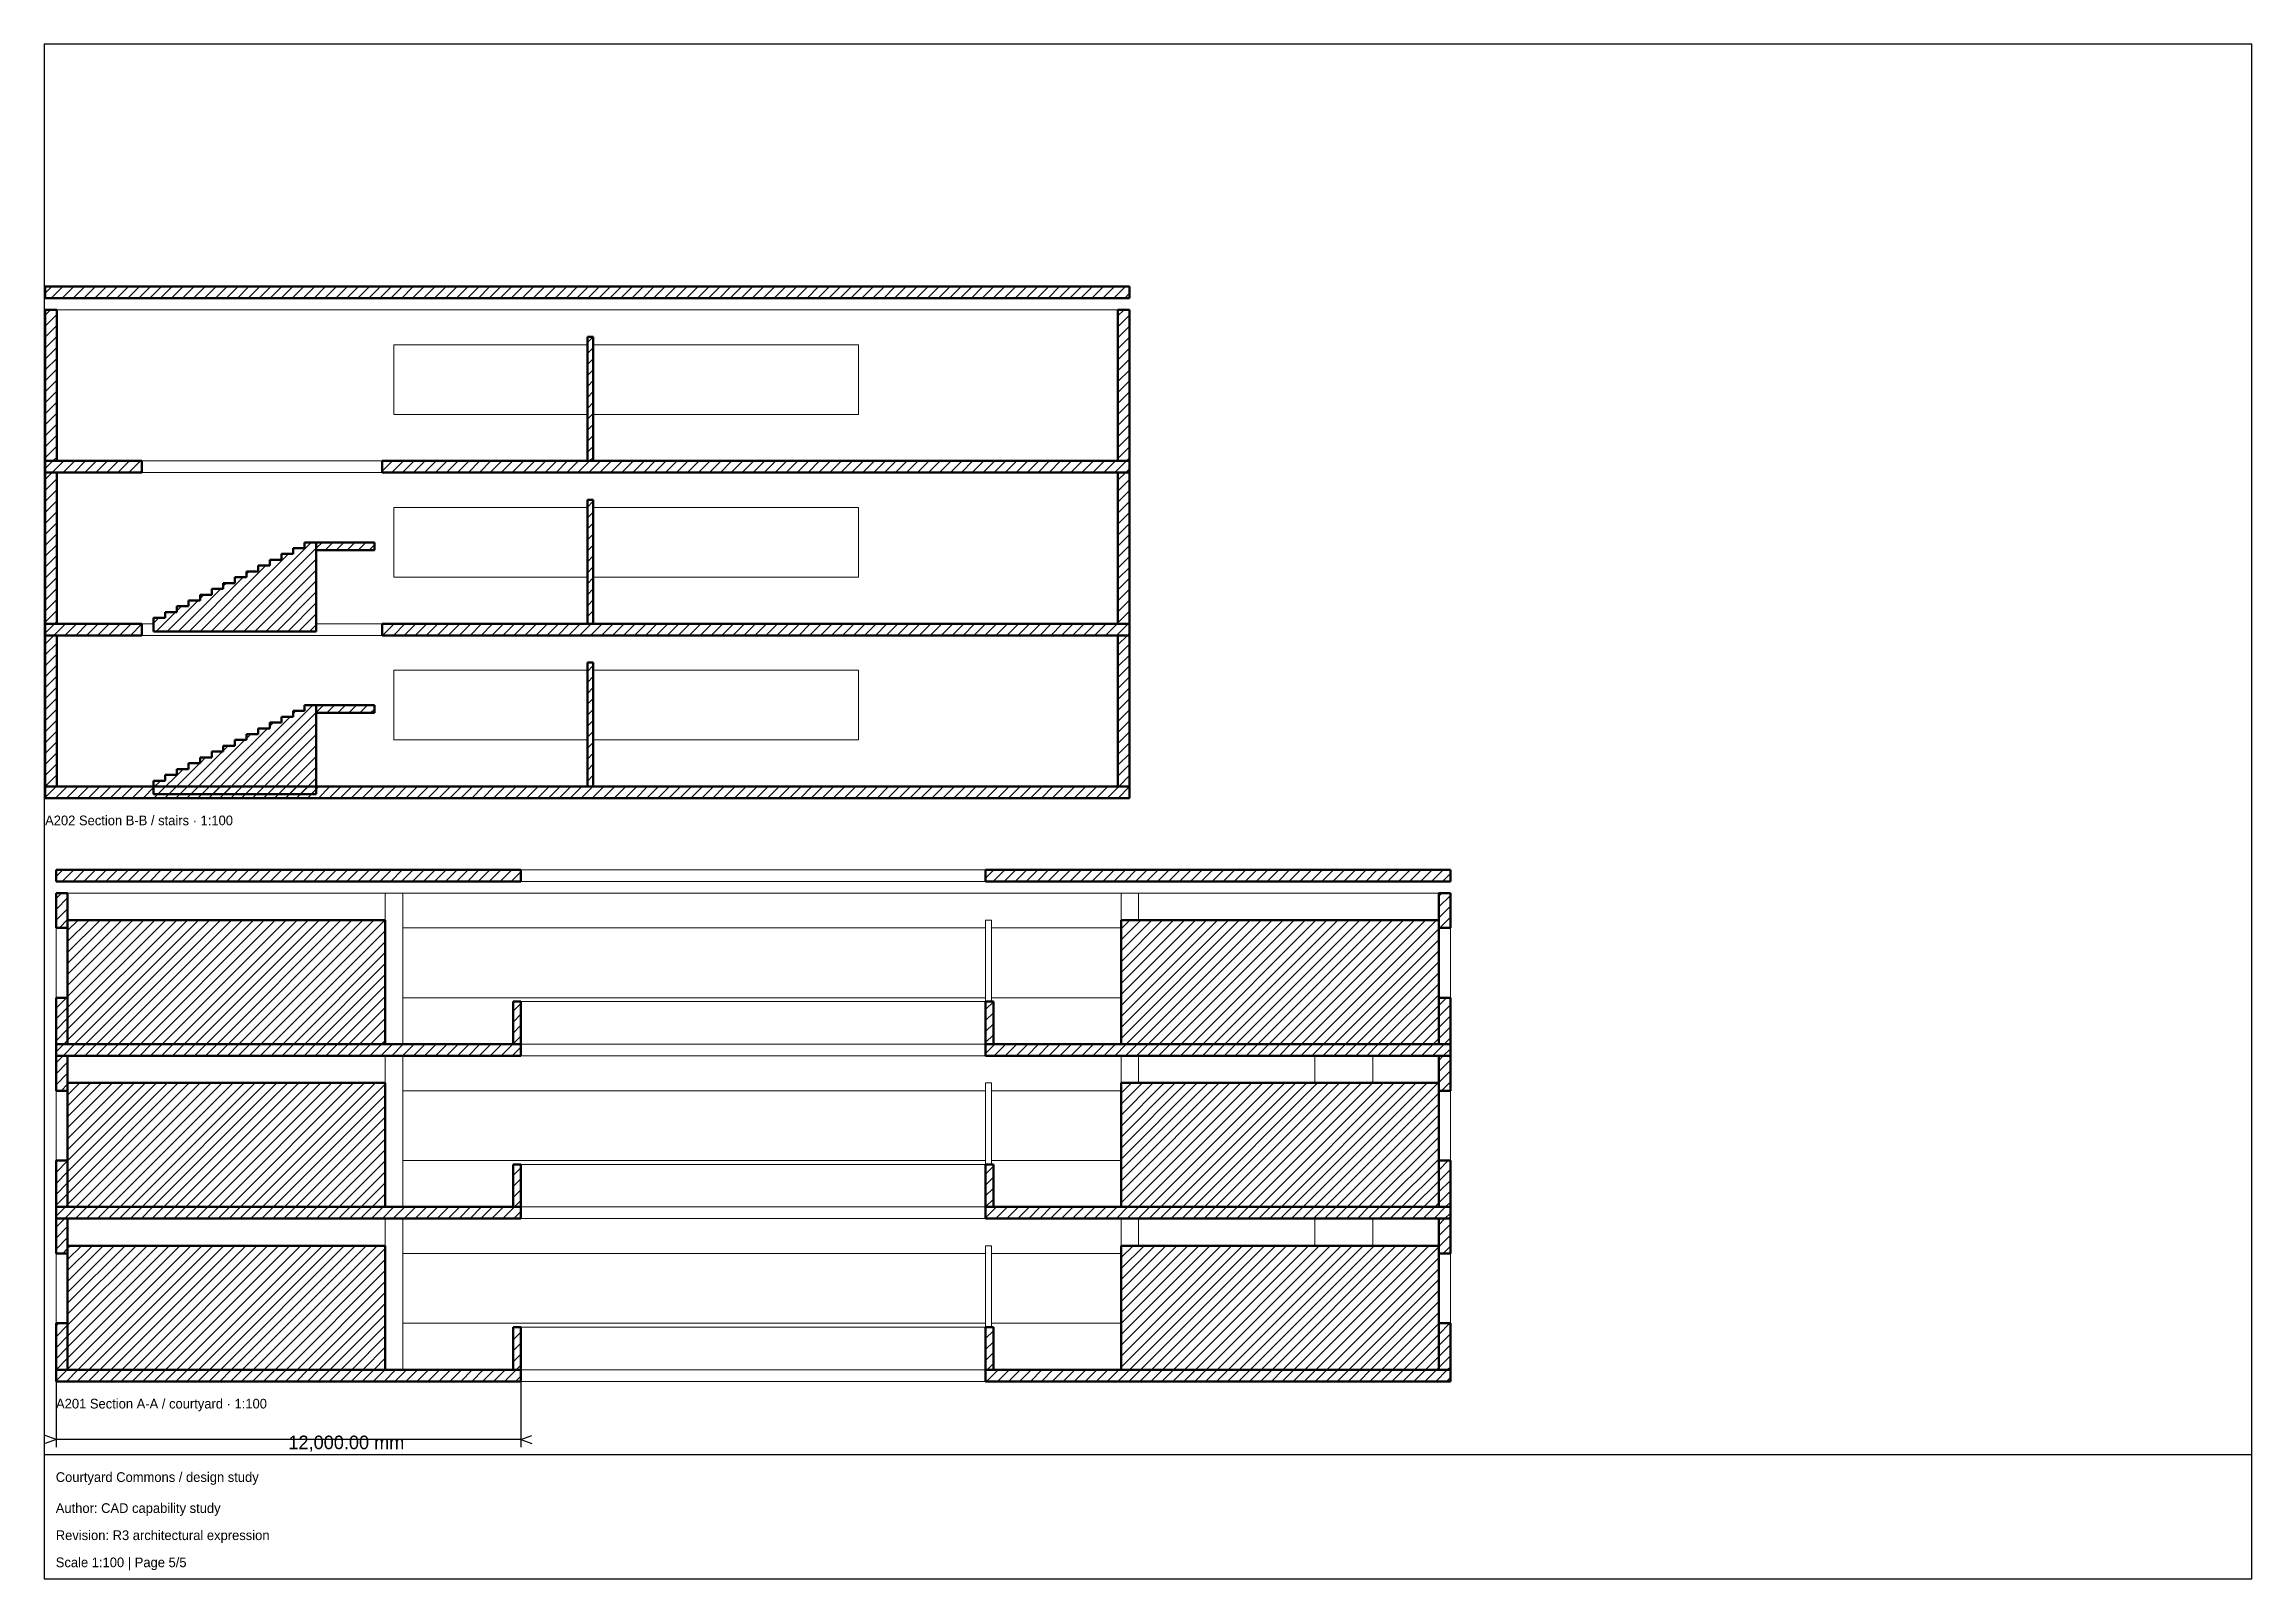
# Model space of a CAD drawing. Header units: millimetres. Extents: x 52468 to 53038, y 12 to 408.
import ezdxf

# ---------------------------------------------------------------- set-up
doc = ezdxf.new("R2010")
doc.units = ezdxf.units.MM
doc.layers.add('90 Derived drawings', color=7, linetype='CONTINUOUS', lineweight=25, true_color=0x202020)
doc.layers.add('Default', color=7, linetype='CONTINUOUS', lineweight=25, true_color=0x4f8cff)

msp = doc.modelspace()

# ---------------------------------------------------------------- texts
at = {"layer": '90 Derived drawings', "linetype": 'CONTINUOUS', "lineweight": 25, "true_color": 0x202020}
for s, height, p in [('A202 Section B-B / stairs · 1:100', 2.5, (52468.25, 206.45)), ('A201 Section A-A / courtyard · 1:100', 2.5, (52471.07, 55.95)), ('12,000.00 mm', 3.5, (52531.07, 45.45))]:
    msp.add_text(s, height=height, dxfattribs=at).set_placement(p)
at = {"layer": 'Default', "linetype": 'CONTINUOUS', "lineweight": 25, "true_color": 0x4f8cff}
for s, p in [('Courtyard Commons / design study', (52471, 37)), ('Author: CAD capability study', (52471, 29)), ('Revision: R3 architectural expression', (52471, 22)), ('Scale 1:100 | Page 5/5', (52471, 15))]:
    msp.add_text(s, height=2.5, dxfattribs=at).set_placement(p)

# ---------------------------------------------------------------- linework, layer by layer
at = {"layer": '90 Derived drawings', "linetype": 'CONTINUOUS', "lineweight": 50, "true_color": 0x202020}
for p, q in [((52468.25, 345.45), (52468.25, 342.45)), ((52468.25, 345.45), (52748.25, 345.45)), ((52468.25, 342.45), (52748.25, 342.45)), ((52748.25, 345.45), (52748.25, 342.45)), ((52468.25, 339.45), (52468.25, 300.45)), ((52468.25, 339.45), (52471.25, 339.45)), ((52471.25, 339.45), (52471.25, 300.45)), ((52745.25, 339.45), (52745.25, 300.45)), ((52745.25, 339.45), (52748.25, 339.45)), ((52748.25, 339.45), (52748.25, 300.45)), ((52608.25, 332.45), (52608.25, 300.45)), ((52608.25, 332.45), (52609.75, 332.45)), ((52609.75, 332.45), (52609.75, 300.45)), ((52468.25, 300.45), (52468.25, 297.45)), ((52468.25, 300.45), (52493.25, 300.45)), ((52468.25, 300.45), (52471.25, 300.45)), ((52468.25, 297.45), (52468.25, 258.45)), ((52468.25, 297.45), (52471.25, 297.45)), ((52468.25, 297.45), (52493.25, 297.45)), ((52471.25, 297.45), (52471.25, 258.45)), ((52493.25, 300.45), (52493.25, 297.45)), ((52555.25, 300.45), (52555.25, 297.45)), ((52555.25, 300.45), (52748.25, 300.45)), ((52555.25, 297.45), (52748.25, 297.45)), ((52608.25, 300.45), (52609.75, 300.45)), ((52745.25, 300.45), (52748.25, 300.45)), ((52745.25, 297.45), (52745.25, 258.45)), ((52745.25, 297.45), (52748.25, 297.45)), ((52748.25, 300.45), (52748.25, 297.45)), ((52748.25, 297.45), (52748.25, 258.45)), ((52608.25, 290.45), (52608.25, 258.45)), ((52608.25, 290.45), (52609.75, 290.45)), ((52609.75, 290.45), (52609.75, 258.45)), ((52535.25, 279.45), (52535.25, 277.95)), ((52538.25, 279.45), (52535.25, 279.45)), ((52538.25, 256.45), (52538.25, 279.45)), ((52538.25, 279.45), (52538.25, 277.45)), ((52538.25, 279.45), (52553.25, 279.45)), ((52553.25, 279.45), (52553.25, 277.45)), ((52526.25, 274.95), (52526.25, 273.45)), ((52529.25, 274.95), (52526.25, 274.95)), ((52529.25, 276.45), (52529.25, 274.95)), ((52532.25, 276.45), (52529.25, 276.45)), ((52532.25, 277.95), (52532.25, 276.45)), ((52535.25, 277.95), (52532.25, 277.95)), ((52538.25, 277.45), (52553.25, 277.45)), ((52514.25, 268.95), (52514.25, 267.45)), ((52517.25, 268.95), (52514.25, 268.95)), ((52517.25, 270.45), (52517.25, 268.95)), ((52520.25, 270.45), (52517.25, 270.45)), ((52520.25, 271.95), (52520.25, 270.45)), ((52523.25, 271.95), (52520.25, 271.95)), ((52523.25, 273.45), (52523.25, 271.95)), ((52526.25, 273.45), (52523.25, 273.45)), ((52502.25, 262.95), (52502.25, 261.45)), ((52505.25, 262.95), (52502.25, 262.95)), ((52505.25, 264.45), (52505.25, 262.95)), ((52508.25, 264.45), (52505.25, 264.45)), ((52508.25, 265.95), (52508.25, 264.45)), ((52511.25, 265.95), (52508.25, 265.95)), ((52511.25, 267.45), (52511.25, 265.95)), ((52514.25, 267.45), (52511.25, 267.45)), ((52468.25, 258.45), (52468.25, 255.45)), ((52468.25, 258.45), (52493.25, 258.45)), ((52468.25, 258.45), (52471.25, 258.45)), ((52493.25, 258.45), (52493.25, 255.45)), ((52496.25, 259.95), (52496.25, 258.45)), ((52499.25, 259.95), (52496.25, 259.95)), ((52496.25, 258.45), (52496.25, 256.45)), ((52499.25, 261.45), (52499.25, 259.95)), ((52502.25, 261.45), (52499.25, 261.45)), ((52555.25, 258.45), (52555.25, 255.45)), ((52555.25, 258.45), (52748.25, 258.45)), ((52608.25, 258.45), (52609.75, 258.45)), ((52745.25, 258.45), (52748.25, 258.45)), ((52748.25, 258.45), (52748.25, 255.45)), ((52468.25, 255.45), (52468.25, 216.45)), ((52468.25, 255.45), (52471.25, 255.45)), ((52468.25, 255.45), (52493.25, 255.45)), ((52471.25, 255.45), (52471.25, 216.45)), ((52496.25, 256.45), (52538.25, 256.45)), ((52555.25, 255.45), (52748.25, 255.45)), ((52745.25, 255.45), (52745.25, 216.45)), ((52745.25, 255.45), (52748.25, 255.45)), ((52748.25, 255.45), (52748.25, 216.45)), ((52608.25, 248.45), (52608.25, 216.45)), ((52608.25, 248.45), (52609.75, 248.45)), ((52609.75, 248.45), (52609.75, 216.45)), ((52529.25, 234.45), (52529.25, 232.95)), ((52532.25, 234.45), (52529.25, 234.45)), ((52532.25, 235.95), (52532.25, 234.45)), ((52535.25, 235.95), (52532.25, 235.95)), ((52535.25, 237.45), (52535.25, 235.95)), ((52538.25, 237.45), (52535.25, 237.45)), ((52538.25, 214.45), (52538.25, 237.45)), ((52538.25, 237.45), (52538.25, 235.45)), ((52538.25, 237.45), (52553.25, 237.45)), ((52538.25, 235.45), (52553.25, 235.45)), ((52553.25, 237.45), (52553.25, 235.45)), ((52517.25, 228.45), (52517.25, 226.95)), ((52520.25, 228.45), (52517.25, 228.45)), ((52520.25, 229.95), (52520.25, 228.45)), ((52523.25, 229.95), (52520.25, 229.95)), ((52523.25, 231.45), (52523.25, 229.95)), ((52526.25, 231.45), (52523.25, 231.45)), ((52526.25, 232.95), (52526.25, 231.45)), ((52529.25, 232.95), (52526.25, 232.95)), ((52505.25, 222.45), (52505.25, 220.95)), ((52508.25, 222.45), (52505.25, 222.45)), ((52508.25, 223.95), (52508.25, 222.45)), ((52511.25, 223.95), (52508.25, 223.95)), ((52511.25, 225.45), (52511.25, 223.95)), ((52514.25, 225.45), (52511.25, 225.45)), ((52514.25, 226.95), (52514.25, 225.45)), ((52517.25, 226.95), (52514.25, 226.95)), ((52496.25, 217.95), (52496.25, 216.45)), ((52499.25, 217.95), (52496.25, 217.95)), ((52499.25, 219.45), (52499.25, 217.95)), ((52502.25, 219.45), (52499.25, 219.45)), ((52502.25, 220.95), (52502.25, 219.45)), ((52505.25, 220.95), (52502.25, 220.95)), ((52468.25, 216.45), (52468.25, 213.45)), ((52468.25, 216.45), (52748.25, 216.45)), ((52468.25, 216.45), (52471.25, 216.45)), ((52468.25, 213.45), (52748.25, 213.45)), ((52496.25, 216.45), (52496.25, 214.45)), ((52496.25, 214.45), (52538.25, 214.45)), ((52608.25, 216.45), (52609.75, 216.45)), ((52745.25, 216.45), (52748.25, 216.45)), ((52748.25, 216.45), (52748.25, 213.45)), ((52471.07, 191.95), (52471.07, 194.95)), ((52591.07, 194.95), (52471.07, 194.95)), ((52591.07, 191.95), (52591.07, 194.95)), ((52711.07, 191.95), (52711.07, 194.95)), ((52831.07, 194.95), (52711.07, 194.95)), ((52831.07, 191.95), (52831.07, 194.95)), ((52591.07, 191.95), (52471.07, 191.95)), ((52471.07, 179.95), (52471.07, 188.95)), ((52474.07, 188.95), (52471.07, 188.95)), ((52474.07, 179.95), (52474.07, 188.95)), ((52831.07, 191.95), (52711.07, 191.95)), ((52828.07, 179.95), (52828.07, 188.95)), ((52831.07, 188.95), (52828.07, 188.95)), ((52831.07, 179.95), (52831.07, 188.95)), ((52474.07, 179.95), (52471.07, 179.95)), ((52474.07, 149.95), (52474.07, 181.95)), ((52474.07, 181.95), (52556.07, 181.95)), ((52556.07, 149.95), (52556.07, 181.95)), ((52746.07, 149.95), (52746.07, 181.95)), ((52746.07, 181.95), (52828.07, 181.95)), ((52828.07, 149.95), (52828.07, 181.95)), ((52831.07, 179.95), (52828.07, 179.95)), ((52471.07, 149.95), (52471.07, 161.95)), ((52474.07, 161.95), (52471.07, 161.95)), ((52474.07, 149.95), (52474.07, 161.95)), ((52589.07, 149.95), (52589.07, 160.95)), ((52591.07, 160.95), (52589.07, 160.95)), ((52591.07, 149.95), (52591.07, 160.95)), ((52711.07, 149.95), (52711.07, 160.95)), ((52713.07, 160.95), (52711.07, 160.95)), ((52713.07, 149.95), (52713.07, 160.95)), ((52828.07, 149.95), (52828.07, 161.95)), ((52831.07, 161.95), (52828.07, 161.95)), ((52831.07, 149.95), (52831.07, 161.95)), ((52471.07, 146.95), (52471.07, 149.95)), ((52591.07, 149.95), (52471.07, 149.95)), ((52474.07, 149.95), (52471.07, 149.95)), ((52474.07, 149.95), (52556.07, 149.95)), ((52591.07, 149.95), (52589.07, 149.95)), ((52591.07, 146.95), (52591.07, 149.95)), ((52711.07, 146.95), (52711.07, 149.95)), ((52831.07, 149.95), (52711.07, 149.95)), ((52713.07, 149.95), (52711.07, 149.95)), ((52746.07, 149.95), (52828.07, 149.95)), ((52831.07, 149.95), (52828.07, 149.95)), ((52831.07, 146.95), (52831.07, 149.95)), ((52471.07, 137.95), (52471.07, 146.95)), ((52474.07, 146.95), (52471.07, 146.95)), ((52591.07, 146.95), (52471.07, 146.95)), ((52474.07, 137.95), (52474.07, 146.95)), ((52831.07, 146.95), (52711.07, 146.95)), ((52828.07, 137.95), (52828.07, 146.95)), ((52831.07, 146.95), (52828.07, 146.95)), ((52831.07, 137.95), (52831.07, 146.95)), ((52474.07, 137.95), (52471.07, 137.95)), ((52474.07, 107.95), (52474.07, 139.95)), ((52474.07, 139.95), (52556.07, 139.95)), ((52556.07, 107.95), (52556.07, 139.95)), ((52746.07, 107.95), (52746.07, 139.95)), ((52746.07, 139.95), (52828.07, 139.95)), ((52828.07, 107.95), (52828.07, 139.95)), ((52831.07, 137.95), (52828.07, 137.95)), ((52471.07, 107.95), (52471.07, 119.95)), ((52474.07, 119.95), (52471.07, 119.95)), ((52474.07, 107.95), (52474.07, 119.95)), ((52828.07, 107.95), (52828.07, 119.95)), ((52831.07, 119.95), (52828.07, 119.95)), ((52831.07, 107.95), (52831.07, 119.95)), ((52589.07, 107.95), (52589.07, 118.95)), ((52591.07, 118.95), (52589.07, 118.95)), ((52591.07, 107.95), (52591.07, 118.95)), ((52711.07, 107.95), (52711.07, 118.95)), ((52713.07, 118.95), (52711.07, 118.95)), ((52713.07, 107.95), (52713.07, 118.95)), ((52471.07, 104.95), (52471.07, 107.95)), ((52591.07, 107.95), (52471.07, 107.95)), ((52474.07, 107.95), (52471.07, 107.95)), ((52471.07, 95.95), (52471.07, 104.95)), ((52474.07, 104.95), (52471.07, 104.95)), ((52591.07, 104.95), (52471.07, 104.95)), ((52474.07, 107.95), (52556.07, 107.95)), ((52474.07, 95.95), (52474.07, 104.95)), ((52591.07, 107.95), (52589.07, 107.95)), ((52591.07, 104.95), (52591.07, 107.95)), ((52711.07, 104.95), (52711.07, 107.95)), ((52831.07, 107.95), (52711.07, 107.95)), ((52713.07, 107.95), (52711.07, 107.95)), ((52831.07, 104.95), (52711.07, 104.95)), ((52746.07, 107.95), (52828.07, 107.95)), ((52831.07, 107.95), (52828.07, 107.95)), ((52828.07, 95.95), (52828.07, 104.95)), ((52831.07, 104.95), (52828.07, 104.95)), ((52831.07, 104.95), (52831.07, 107.95)), ((52831.07, 95.95), (52831.07, 104.95)), ((52474.07, 65.95), (52474.07, 97.95)), ((52474.07, 97.95), (52556.07, 97.95)), ((52556.07, 65.95), (52556.07, 97.95)), ((52746.07, 65.95), (52746.07, 97.95)), ((52746.07, 97.95), (52828.07, 97.95)), ((52828.07, 65.95), (52828.07, 97.95)), ((52474.07, 95.95), (52471.07, 95.95)), ((52831.07, 95.95), (52828.07, 95.95)), ((52471.07, 65.95), (52471.07, 77.95)), ((52474.07, 77.95), (52471.07, 77.95)), ((52474.07, 65.95), (52474.07, 77.95)), ((52589.07, 65.95), (52589.07, 76.95)), ((52591.07, 76.95), (52589.07, 76.95)), ((52591.07, 65.95), (52591.07, 76.95)), ((52711.07, 65.95), (52711.07, 76.95)), ((52713.07, 76.95), (52711.07, 76.95)), ((52713.07, 65.95), (52713.07, 76.95)), ((52828.07, 65.95), (52828.07, 77.95)), ((52831.07, 77.95), (52828.07, 77.95)), ((52831.07, 65.95), (52831.07, 77.95)), ((52471.07, 62.95), (52471.07, 65.95)), ((52591.07, 65.95), (52471.07, 65.95)), ((52474.07, 65.95), (52471.07, 65.95)), ((52591.07, 62.95), (52471.07, 62.95)), ((52474.07, 65.95), (52556.07, 65.95)), ((52591.07, 65.95), (52589.07, 65.95)), ((52591.07, 62.95), (52591.07, 65.95)), ((52711.07, 62.95), (52711.07, 65.95)), ((52831.07, 65.95), (52711.07, 65.95)), ((52713.07, 65.95), (52711.07, 65.95)), ((52831.07, 62.95), (52711.07, 62.95)), ((52746.07, 65.95), (52828.07, 65.95)), ((52831.07, 65.95), (52828.07, 65.95)), ((52831.07, 62.95), (52831.07, 65.95))]:
    msp.add_line(p, q, dxfattribs=at)
at = {"layer": '90 Derived drawings', "linetype": 'CONTINUOUS', "lineweight": 13, "true_color": 0x202020}
for p, q in [((52468.25, 343.73), (52469.97, 345.45)), ((52469.8, 342.45), (52472.8, 345.45)), ((52472.63, 342.45), (52475.63, 345.45)), ((52475.46, 342.45), (52478.46, 345.45)), ((52478.28, 342.45), (52481.28, 345.45)), ((52481.11, 342.45), (52484.11, 345.45)), ((52483.94, 342.45), (52486.94, 345.45)), ((52486.77, 342.45), (52489.77, 345.45)), ((52489.6, 342.45), (52492.6, 345.45)), ((52492.43, 342.45), (52495.43, 345.45)), ((52495.26, 342.45), (52498.26, 345.45)), ((52498.08, 342.45), (52501.08, 345.45)), ((52500.91, 342.45), (52503.91, 345.45)), ((52503.74, 342.45), (52506.74, 345.45)), ((52506.57, 342.45), (52509.57, 345.45)), ((52509.4, 342.45), (52512.4, 345.45)), ((52512.23, 342.45), (52515.23, 345.45)), ((52515.05, 342.45), (52518.05, 345.45)), ((52517.88, 342.45), (52520.88, 345.45)), ((52520.71, 342.45), (52523.71, 345.45)), ((52523.54, 342.45), (52526.54, 345.45)), ((52526.37, 342.45), (52529.37, 345.45)), ((52529.2, 342.45), (52532.2, 345.45)), ((52532.02, 342.45), (52535.02, 345.45)), ((52534.85, 342.45), (52537.85, 345.45)), ((52537.68, 342.45), (52540.68, 345.45)), ((52540.51, 342.45), (52543.51, 345.45)), ((52543.34, 342.45), (52546.34, 345.45)), ((52546.17, 342.45), (52549.17, 345.45)), ((52549, 342.45), (52552, 345.45)), ((52551.82, 342.45), (52554.82, 345.45)), ((52554.65, 342.45), (52557.65, 345.45)), ((52557.48, 342.45), (52560.48, 345.45)), ((52560.31, 342.45), (52563.31, 345.45)), ((52563.14, 342.45), (52566.14, 345.45)), ((52565.97, 342.45), (52568.97, 345.45)), ((52568.79, 342.45), (52571.79, 345.45)), ((52571.62, 342.45), (52574.62, 345.45)), ((52574.45, 342.45), (52577.45, 345.45)), ((52577.28, 342.45), (52580.28, 345.45)), ((52580.11, 342.45), (52583.11, 345.45)), ((52582.94, 342.45), (52585.94, 345.45)), ((52585.76, 342.45), (52588.76, 345.45)), ((52588.59, 342.45), (52591.59, 345.45)), ((52591.42, 342.45), (52594.42, 345.45)), ((52594.25, 342.45), (52597.25, 345.45)), ((52597.08, 342.45), (52600.08, 345.45)), ((52599.91, 342.45), (52602.91, 345.45)), ((52602.74, 342.45), (52605.74, 345.45)), ((52605.56, 342.45), (52608.56, 345.45)), ((52608.39, 342.45), (52611.39, 345.45)), ((52611.22, 342.45), (52614.22, 345.45)), ((52614.05, 342.45), (52617.05, 345.45)), ((52616.88, 342.45), (52619.88, 345.45)), ((52619.71, 342.45), (52622.71, 345.45)), ((52622.53, 342.45), (52625.53, 345.45)), ((52625.36, 342.45), (52628.36, 345.45)), ((52628.19, 342.45), (52631.19, 345.45)), ((52631.02, 342.45), (52634.02, 345.45)), ((52633.85, 342.45), (52636.85, 345.45)), ((52636.68, 342.45), (52639.68, 345.45)), ((52639.5, 342.45), (52642.5, 345.45)), ((52642.33, 342.45), (52645.33, 345.45)), ((52645.16, 342.45), (52648.16, 345.45)), ((52647.99, 342.45), (52650.99, 345.45)), ((52650.82, 342.45), (52653.82, 345.45)), ((52653.65, 342.45), (52656.65, 345.45)), ((52656.48, 342.45), (52659.48, 345.45)), ((52659.3, 342.45), (52662.3, 345.45)), ((52662.13, 342.45), (52665.13, 345.45)), ((52664.96, 342.45), (52667.96, 345.45)), ((52667.79, 342.45), (52670.79, 345.45)), ((52670.62, 342.45), (52673.62, 345.45)), ((52673.45, 342.45), (52676.45, 345.45)), ((52676.27, 342.45), (52679.27, 345.45)), ((52679.1, 342.45), (52682.1, 345.45)), ((52681.93, 342.45), (52684.93, 345.45)), ((52684.76, 342.45), (52687.76, 345.45)), ((52687.59, 342.45), (52690.59, 345.45)), ((52690.42, 342.45), (52693.42, 345.45)), ((52693.24, 342.45), (52696.24, 345.45)), ((52696.07, 342.45), (52699.07, 345.45)), ((52698.9, 342.45), (52701.9, 345.45)), ((52701.73, 342.45), (52704.73, 345.45)), ((52704.56, 342.45), (52707.56, 345.45)), ((52707.39, 342.45), (52710.39, 345.45)), ((52710.22, 342.45), (52713.22, 345.45)), ((52713.04, 342.45), (52716.04, 345.45)), ((52715.87, 342.45), (52718.87, 345.45)), ((52718.7, 342.45), (52721.7, 345.45)), ((52721.53, 342.45), (52724.53, 345.45)), ((52724.36, 342.45), (52727.36, 345.45)), ((52727.19, 342.45), (52730.19, 345.45)), ((52730.01, 342.45), (52733.01, 345.45)), ((52732.84, 342.45), (52735.84, 345.45)), ((52735.67, 342.45), (52738.67, 345.45)), ((52738.5, 342.45), (52741.5, 345.45)), ((52741.33, 342.45), (52744.33, 345.45)), ((52744.16, 342.45), (52747.16, 345.45)), ((52746.99, 342.45), (52748.25, 343.71)), ((52468.25, 338.07), (52469.63, 339.45)), ((52468.25, 335.24), (52471.25, 338.24)), ((52745.25, 337.89), (52746.81, 339.45)), ((52745.25, 335.06), (52748.25, 338.06)), ((52468.25, 332.42), (52471.25, 335.42)), ((52468.25, 329.59), (52471.25, 332.59)), ((52608.25, 330.99), (52609.71, 332.45)), ((52745.25, 332.23), (52748.25, 335.23)), ((52745.25, 329.4), (52748.25, 332.4)), ((52468.25, 326.76), (52471.25, 329.76)), ((52468.25, 323.93), (52471.25, 326.93)), ((52608.25, 328.17), (52609.75, 329.67)), ((52608.25, 325.34), (52609.75, 326.84)), ((52745.25, 326.57), (52748.25, 329.57)), ((52745.25, 323.74), (52748.25, 326.74)), ((52468.25, 321.1), (52471.25, 324.1)), ((52468.25, 318.27), (52471.25, 321.27)), ((52608.25, 322.51), (52609.75, 324.01)), ((52608.25, 319.68), (52609.75, 321.18)), ((52745.25, 320.92), (52748.25, 323.92)), ((52745.25, 318.09), (52748.25, 321.09)), ((52468.25, 315.44), (52471.25, 318.44)), ((52468.25, 312.62), (52471.25, 315.62)), ((52608.25, 316.85), (52609.75, 318.35)), ((52608.25, 314.02), (52609.75, 315.52)), ((52745.25, 315.26), (52748.25, 318.26)), ((52745.25, 312.43), (52748.25, 315.43)), ((52468.25, 309.79), (52471.25, 312.79)), ((52468.25, 306.96), (52471.25, 309.96)), ((52608.25, 311.2), (52609.75, 312.7)), ((52608.25, 308.37), (52609.75, 309.87)), ((52745.25, 309.6), (52748.25, 312.6)), ((52745.25, 306.77), (52748.25, 309.77)), ((52468.25, 304.13), (52471.25, 307.13)), ((52468.25, 301.3), (52471.25, 304.3)), ((52608.25, 305.54), (52609.75, 307.04)), ((52608.25, 302.71), (52609.75, 304.21)), ((52745.25, 303.95), (52748.25, 306.95)), ((52745.25, 301.12), (52748.25, 304.12)), ((52468.25, 298.47), (52470.23, 300.45)), ((52468.25, 295.65), (52470.05, 297.45)), ((52470.05, 297.45), (52473.05, 300.45)), ((52470.23, 300.45), (52471.25, 301.47)), ((52472.88, 297.45), (52475.88, 300.45)), ((52475.71, 297.45), (52478.71, 300.45)), ((52478.54, 297.45), (52481.54, 300.45)), ((52481.37, 297.45), (52484.37, 300.45)), ((52484.2, 297.45), (52487.2, 300.45)), ((52487.02, 297.45), (52490.02, 300.45)), ((52489.85, 297.45), (52492.85, 300.45)), ((52492.68, 297.45), (52493.25, 298.02)), ((52555.25, 297.79), (52557.91, 300.45)), ((52557.74, 297.45), (52560.74, 300.45)), ((52560.56, 297.45), (52563.56, 300.45)), ((52563.39, 297.45), (52566.39, 300.45)), ((52566.22, 297.45), (52569.22, 300.45)), ((52569.05, 297.45), (52572.05, 300.45)), ((52571.88, 297.45), (52574.88, 300.45)), ((52574.71, 297.45), (52577.71, 300.45)), ((52577.53, 297.45), (52580.53, 300.45)), ((52580.36, 297.45), (52583.36, 300.45)), ((52583.19, 297.45), (52586.19, 300.45)), ((52586.02, 297.45), (52589.02, 300.45)), ((52588.85, 297.45), (52591.85, 300.45)), ((52591.68, 297.45), (52594.68, 300.45)), ((52594.5, 297.45), (52597.5, 300.45)), ((52597.33, 297.45), (52600.33, 300.45)), ((52600.16, 297.45), (52603.16, 300.45)), ((52602.99, 297.45), (52605.99, 300.45)), ((52605.82, 297.45), (52608.82, 300.45)), ((52608.65, 297.45), (52611.65, 300.45)), ((52608.82, 300.45), (52609.75, 301.38)), ((52611.48, 297.45), (52614.48, 300.45)), ((52614.3, 297.45), (52617.3, 300.45)), ((52617.13, 297.45), (52620.13, 300.45)), ((52619.96, 297.45), (52622.96, 300.45)), ((52622.79, 297.45), (52625.79, 300.45)), ((52625.62, 297.45), (52628.62, 300.45)), ((52628.45, 297.45), (52631.45, 300.45)), ((52631.27, 297.45), (52634.27, 300.45)), ((52634.1, 297.45), (52637.1, 300.45)), ((52636.93, 297.45), (52639.93, 300.45)), ((52639.76, 297.45), (52642.76, 300.45)), ((52642.59, 297.45), (52645.59, 300.45)), ((52645.42, 297.45), (52648.42, 300.45)), ((52648.24, 297.45), (52651.24, 300.45)), ((52651.07, 297.45), (52654.07, 300.45)), ((52653.9, 297.45), (52656.9, 300.45)), ((52656.73, 297.45), (52659.73, 300.45)), ((52659.56, 297.45), (52662.56, 300.45)), ((52662.39, 297.45), (52665.39, 300.45)), ((52665.22, 297.45), (52668.22, 300.45)), ((52668.04, 297.45), (52671.04, 300.45)), ((52670.87, 297.45), (52673.87, 300.45)), ((52673.7, 297.45), (52676.7, 300.45)), ((52676.53, 297.45), (52679.53, 300.45)), ((52679.36, 297.45), (52682.36, 300.45)), ((52682.19, 297.45), (52685.19, 300.45)), ((52685.01, 297.45), (52688.01, 300.45)), ((52687.84, 297.45), (52690.84, 300.45)), ((52690.67, 297.45), (52693.67, 300.45)), ((52693.5, 297.45), (52696.5, 300.45)), ((52696.33, 297.45), (52699.33, 300.45)), ((52699.16, 297.45), (52702.16, 300.45)), ((52701.99, 297.45), (52704.99, 300.45)), ((52704.81, 297.45), (52707.81, 300.45)), ((52707.64, 297.45), (52710.64, 300.45)), ((52710.47, 297.45), (52713.47, 300.45)), ((52713.3, 297.45), (52716.3, 300.45)), ((52716.13, 297.45), (52719.13, 300.45)), ((52718.96, 297.45), (52721.96, 300.45)), ((52721.78, 297.45), (52724.78, 300.45)), ((52724.61, 297.45), (52727.61, 300.45)), ((52727.44, 297.45), (52730.44, 300.45)), ((52730.27, 297.45), (52733.27, 300.45)), ((52733.1, 297.45), (52736.1, 300.45)), ((52735.93, 297.45), (52738.93, 300.45)), ((52738.75, 297.45), (52741.75, 300.45)), ((52741.58, 297.45), (52744.58, 300.45)), ((52744.41, 297.45), (52747.41, 300.45)), ((52745.25, 295.46), (52747.24, 297.45)), ((52747.24, 297.45), (52748.25, 298.46)), ((52747.41, 300.45), (52748.25, 301.29)), ((52468.25, 292.82), (52471.25, 295.82)), ((52468.25, 289.99), (52471.25, 292.99)), ((52745.25, 292.63), (52748.25, 295.63)), ((52745.25, 289.8), (52748.25, 292.8)), ((52468.25, 287.16), (52471.25, 290.16)), ((52468.25, 284.33), (52471.25, 287.33)), ((52608.25, 288.57), (52609.75, 290.07)), ((52608.25, 285.74), (52609.75, 287.24)), ((52745.25, 286.97), (52748.25, 289.97)), ((52745.25, 284.15), (52748.25, 287.15)), ((52468.25, 281.5), (52471.25, 284.5)), ((52468.25, 278.68), (52471.25, 281.68)), ((52513.91, 256.45), (52536.91, 279.45)), ((52538.25, 277.96), (52539.74, 279.45)), ((52540.56, 277.45), (52542.56, 279.45)), ((52543.39, 277.45), (52545.39, 279.45)), ((52546.22, 277.45), (52548.22, 279.45)), ((52549.05, 277.45), (52551.05, 279.45)), ((52608.25, 282.91), (52609.75, 284.41)), ((52608.25, 280.08), (52609.75, 281.58)), ((52745.25, 281.32), (52748.25, 284.32)), ((52745.25, 278.49), (52748.25, 281.49)), ((52468.25, 275.85), (52471.25, 278.85)), ((52468.25, 273.02), (52471.25, 276.02)), ((52511.08, 256.45), (52531.08, 276.45)), ((52516.74, 256.45), (52538.25, 277.96)), ((52519.56, 256.45), (52538.25, 275.14)), ((52526.25, 274.45), (52526.75, 274.95)), ((52532.25, 277.62), (52532.58, 277.95)), ((52551.88, 277.45), (52553.25, 278.82)), ((52608.25, 277.25), (52609.75, 278.75)), ((52608.25, 274.43), (52609.75, 275.93)), ((52745.25, 275.66), (52748.25, 278.66)), ((52745.25, 272.83), (52748.25, 275.83)), ((52468.25, 270.19), (52471.25, 273.19)), ((52468.25, 267.36), (52471.25, 270.36)), ((52505.42, 256.45), (52519.42, 270.45)), ((52508.25, 256.45), (52525.25, 273.45)), ((52514.25, 268.11), (52515.09, 268.95)), ((52520.25, 271.28), (52520.92, 271.95)), ((52522.39, 256.45), (52538.25, 272.31)), ((52525.22, 256.45), (52538.25, 269.48)), ((52608.25, 271.6), (52609.75, 273.1)), ((52608.25, 268.77), (52609.75, 270.27)), ((52745.25, 270), (52748.25, 273)), ((52745.25, 267.18), (52748.25, 270.18)), ((52468.25, 264.53), (52471.25, 267.53)), ((52468.25, 261.7), (52471.25, 264.7)), ((52499.76, 256.45), (52507.76, 264.45)), ((52502.25, 261.76), (52503.44, 262.95)), ((52502.59, 256.45), (52513.59, 267.45)), ((52508.25, 264.94), (52509.26, 265.95)), ((52528.05, 256.45), (52538.25, 266.65)), ((52530.88, 256.45), (52538.25, 263.82)), ((52608.25, 265.94), (52609.75, 267.44)), ((52608.25, 263.11), (52609.75, 264.61)), ((52745.25, 264.35), (52748.25, 267.35)), ((52745.25, 261.52), (52748.25, 264.52)), ((52468.25, 258.88), (52471.25, 261.88)), ((52468.25, 256.05), (52470.65, 258.45)), ((52470.48, 255.45), (52473.48, 258.45)), ((52470.65, 258.45), (52471.25, 259.05)), ((52473.31, 255.45), (52476.31, 258.45)), ((52476.14, 255.45), (52479.14, 258.45)), ((52478.97, 255.45), (52481.97, 258.45)), ((52481.79, 255.45), (52484.79, 258.45)), ((52484.62, 255.45), (52487.62, 258.45)), ((52487.45, 255.45), (52490.45, 258.45)), ((52490.28, 255.45), (52493.25, 258.42)), ((52496.25, 258.59), (52497.61, 259.95)), ((52496.94, 256.45), (52501.94, 261.45)), ((52533.71, 256.45), (52538.25, 260.99)), ((52536.53, 256.45), (52538.25, 258.17)), ((52555.25, 258.2), (52555.5, 258.45)), ((52555.33, 255.45), (52558.33, 258.45)), ((52558.16, 255.45), (52561.16, 258.45)), ((52560.99, 255.45), (52563.99, 258.45)), ((52563.82, 255.45), (52566.82, 258.45)), ((52566.65, 255.45), (52569.65, 258.45)), ((52569.48, 255.45), (52572.48, 258.45)), ((52572.3, 255.45), (52575.3, 258.45)), ((52575.13, 255.45), (52578.13, 258.45)), ((52577.96, 255.45), (52580.96, 258.45)), ((52580.79, 255.45), (52583.79, 258.45)), ((52583.62, 255.45), (52586.62, 258.45)), ((52586.45, 255.45), (52589.45, 258.45)), ((52589.27, 255.45), (52592.27, 258.45)), ((52592.1, 255.45), (52595.1, 258.45)), ((52594.93, 255.45), (52597.93, 258.45)), ((52597.76, 255.45), (52600.76, 258.45)), ((52600.59, 255.45), (52603.59, 258.45)), ((52603.42, 255.45), (52606.42, 258.45)), ((52606.24, 255.45), (52609.24, 258.45)), ((52608.25, 260.28), (52609.75, 261.78)), ((52609.07, 255.45), (52612.07, 258.45)), ((52609.24, 258.45), (52609.75, 258.96)), ((52611.9, 255.45), (52614.9, 258.45)), ((52614.73, 255.45), (52617.73, 258.45)), ((52617.56, 255.45), (52620.56, 258.45)), ((52620.39, 255.45), (52623.39, 258.45)), ((52623.22, 255.45), (52626.22, 258.45)), ((52626.04, 255.45), (52629.04, 258.45)), ((52628.87, 255.45), (52631.87, 258.45)), ((52631.7, 255.45), (52634.7, 258.45)), ((52634.53, 255.45), (52637.53, 258.45)), ((52637.36, 255.45), (52640.36, 258.45)), ((52640.19, 255.45), (52643.19, 258.45)), ((52643.01, 255.45), (52646.01, 258.45)), ((52645.84, 255.45), (52648.84, 258.45)), ((52648.67, 255.45), (52651.67, 258.45)), ((52651.5, 255.45), (52654.5, 258.45)), ((52654.33, 255.45), (52657.33, 258.45)), ((52657.16, 255.45), (52660.16, 258.45)), ((52659.99, 255.45), (52662.99, 258.45)), ((52662.81, 255.45), (52665.81, 258.45)), ((52665.64, 255.45), (52668.64, 258.45)), ((52668.47, 255.45), (52671.47, 258.45)), ((52671.3, 255.45), (52674.3, 258.45)), ((52674.13, 255.45), (52677.13, 258.45)), ((52676.96, 255.45), (52679.96, 258.45)), ((52679.78, 255.45), (52682.78, 258.45)), ((52682.61, 255.45), (52685.61, 258.45)), ((52685.44, 255.45), (52688.44, 258.45)), ((52688.27, 255.45), (52691.27, 258.45)), ((52691.1, 255.45), (52694.1, 258.45)), ((52693.93, 255.45), (52696.93, 258.45)), ((52696.75, 255.45), (52699.75, 258.45)), ((52699.58, 255.45), (52702.58, 258.45)), ((52702.41, 255.45), (52705.41, 258.45)), ((52705.24, 255.45), (52708.24, 258.45)), ((52708.07, 255.45), (52711.07, 258.45)), ((52710.9, 255.45), (52713.9, 258.45)), ((52713.73, 255.45), (52716.73, 258.45)), ((52716.55, 255.45), (52719.55, 258.45)), ((52719.38, 255.45), (52722.38, 258.45)), ((52722.21, 255.45), (52725.21, 258.45)), ((52725.04, 255.45), (52728.04, 258.45)), ((52727.87, 255.45), (52730.87, 258.45)), ((52730.7, 255.45), (52733.7, 258.45)), ((52733.52, 255.45), (52736.52, 258.45)), ((52736.35, 255.45), (52739.35, 258.45)), ((52739.18, 255.45), (52742.18, 258.45)), ((52742.01, 255.45), (52745.01, 258.45)), ((52744.84, 255.45), (52747.84, 258.45)), ((52745.25, 258.69), (52748.25, 261.69)), ((52747.84, 258.45), (52748.25, 258.86)), ((52468.25, 253.22), (52470.48, 255.45)), ((52468.25, 250.39), (52471.25, 253.39)), ((52493.11, 255.45), (52493.25, 255.59)), ((52745.25, 253.03), (52747.67, 255.45)), ((52745.25, 250.21), (52748.25, 253.21)), ((52747.67, 255.45), (52748.25, 256.03)), ((52468.25, 247.56), (52471.25, 250.56)), ((52468.25, 244.73), (52471.25, 247.73)), ((52608.25, 246.14), (52609.75, 247.64)), ((52745.25, 247.38), (52748.25, 250.38)), ((52745.25, 244.55), (52748.25, 247.55)), ((52468.25, 241.91), (52471.25, 244.91)), ((52468.25, 239.08), (52471.25, 242.08)), ((52608.25, 243.31), (52609.75, 244.81)), ((52608.25, 240.48), (52609.75, 241.98)), ((52745.25, 241.72), (52748.25, 244.72)), ((52745.25, 238.89), (52748.25, 241.89)), ((52468.25, 236.25), (52471.25, 239.25)), ((52468.25, 233.42), (52471.25, 236.42)), ((52511.5, 214.45), (52531.5, 234.45)), ((52514.33, 214.45), (52537.33, 237.45)), ((52517.16, 214.45), (52538.25, 235.54)), ((52532.25, 235.2), (52533, 235.95)), ((52538.25, 235.54), (52540.16, 237.45)), ((52540.99, 235.45), (52542.99, 237.45)), ((52543.82, 235.45), (52545.82, 237.45)), ((52546.65, 235.45), (52548.65, 237.45)), ((52549.48, 235.45), (52551.48, 237.45)), ((52552.3, 235.45), (52553.25, 236.4)), ((52608.25, 237.66), (52609.75, 239.16)), ((52608.25, 234.83), (52609.75, 236.33)), ((52745.25, 236.06), (52748.25, 239.06)), ((52745.25, 233.23), (52748.25, 236.23)), ((52468.25, 230.59), (52471.25, 233.59)), ((52468.25, 227.76), (52471.25, 230.76)), ((52505.85, 214.45), (52519.85, 228.45)), ((52508.68, 214.45), (52525.68, 231.45)), ((52519.99, 214.45), (52538.25, 232.71)), ((52520.25, 228.85), (52521.35, 229.95)), ((52522.82, 214.45), (52538.25, 229.88)), ((52526.25, 232.02), (52527.18, 232.95)), ((52608.25, 232), (52609.75, 233.5)), ((52608.25, 229.17), (52609.75, 230.67)), ((52745.25, 230.41), (52748.25, 233.41)), ((52745.25, 227.58), (52748.25, 230.58)), ((52468.25, 224.94), (52471.25, 227.94)), ((52468.25, 222.11), (52471.25, 225.11)), ((52500.19, 214.45), (52508.19, 222.45)), ((52503.02, 214.45), (52514.02, 225.45)), ((52505.25, 222.34), (52505.36, 222.45)), ((52508.25, 222.51), (52509.69, 223.95)), ((52514.25, 225.68), (52515.52, 226.95)), ((52525.65, 214.45), (52538.25, 227.05)), ((52528.48, 214.45), (52538.25, 224.22)), ((52608.25, 226.34), (52609.75, 227.84)), ((52608.25, 223.51), (52609.75, 225.01)), ((52745.25, 224.75), (52748.25, 227.75)), ((52745.25, 221.92), (52748.25, 224.92)), ((52468.25, 219.28), (52471.25, 222.28)), ((52468.25, 216.45), (52471.25, 219.45)), ((52471.08, 216.45), (52471.25, 216.62)), ((52496.25, 216.17), (52498.03, 217.95)), ((52497.36, 214.45), (52503.86, 220.95)), ((52499.25, 219.17), (52499.53, 219.45)), ((52531.3, 214.45), (52538.25, 221.4)), ((52534.13, 214.45), (52538.25, 218.57)), ((52608.25, 220.69), (52609.75, 222.19)), ((52608.25, 217.86), (52609.75, 219.36)), ((52745.25, 219.09), (52748.25, 222.09)), ((52745.44, 216.45), (52748.25, 219.26)), ((52468.25, 213.62), (52471.08, 216.45)), ((52470.91, 213.45), (52473.91, 216.45)), ((52473.74, 213.45), (52476.74, 216.45)), ((52476.56, 213.45), (52479.56, 216.45)), ((52479.39, 213.45), (52482.39, 216.45)), ((52482.22, 213.45), (52485.22, 216.45)), ((52485.05, 213.45), (52488.05, 216.45)), ((52487.88, 213.45), (52490.88, 216.45)), ((52490.71, 213.45), (52493.71, 216.45)), ((52493.53, 213.45), (52496.53, 216.45)), ((52496.36, 213.45), (52499.36, 216.45)), ((52499.19, 213.45), (52502.19, 216.45)), ((52502.02, 213.45), (52505.02, 216.45)), ((52504.85, 213.45), (52507.85, 216.45)), ((52507.68, 213.45), (52510.68, 216.45)), ((52510.5, 213.45), (52513.5, 216.45)), ((52513.33, 213.45), (52516.33, 216.45)), ((52516.16, 213.45), (52519.16, 216.45)), ((52518.99, 213.45), (52521.99, 216.45)), ((52521.82, 213.45), (52524.82, 216.45)), ((52524.65, 213.45), (52527.65, 216.45)), ((52527.48, 213.45), (52530.48, 216.45)), ((52530.3, 213.45), (52533.3, 216.45)), ((52533.13, 213.45), (52536.13, 216.45)), ((52535.96, 213.45), (52538.96, 216.45)), ((52536.96, 214.45), (52538.25, 215.74)), ((52538.79, 213.45), (52541.79, 216.45)), ((52541.62, 213.45), (52544.62, 216.45)), ((52544.45, 213.45), (52547.45, 216.45)), ((52547.27, 213.45), (52550.27, 216.45)), ((52550.1, 213.45), (52553.1, 216.45)), ((52552.93, 213.45), (52555.93, 216.45)), ((52555.76, 213.45), (52558.76, 216.45)), ((52558.59, 213.45), (52561.59, 216.45)), ((52561.42, 213.45), (52564.42, 216.45)), ((52564.24, 213.45), (52567.24, 216.45)), ((52567.07, 213.45), (52570.07, 216.45)), ((52569.9, 213.45), (52572.9, 216.45)), ((52572.73, 213.45), (52575.73, 216.45)), ((52575.56, 213.45), (52578.56, 216.45)), ((52578.39, 213.45), (52581.39, 216.45)), ((52581.22, 213.45), (52584.22, 216.45)), ((52584.04, 213.45), (52587.04, 216.45)), ((52586.87, 213.45), (52589.87, 216.45)), ((52589.7, 213.45), (52592.7, 216.45)), ((52592.53, 213.45), (52595.53, 216.45)), ((52595.36, 213.45), (52598.36, 216.45)), ((52598.19, 213.45), (52601.19, 216.45)), ((52601.01, 213.45), (52604.01, 216.45)), ((52603.84, 213.45), (52606.84, 216.45)), ((52606.67, 213.45), (52609.67, 216.45)), ((52609.5, 213.45), (52612.5, 216.45)), ((52609.67, 216.45), (52609.75, 216.53)), ((52612.33, 213.45), (52615.33, 216.45)), ((52615.16, 213.45), (52618.16, 216.45)), ((52617.99, 213.45), (52620.99, 216.45)), ((52620.81, 213.45), (52623.81, 216.45)), ((52623.64, 213.45), (52626.64, 216.45)), ((52626.47, 213.45), (52629.47, 216.45)), ((52629.3, 213.45), (52632.3, 216.45)), ((52632.13, 213.45), (52635.13, 216.45)), ((52634.96, 213.45), (52637.96, 216.45)), ((52637.78, 213.45), (52640.78, 216.45)), ((52640.61, 213.45), (52643.61, 216.45)), ((52643.44, 213.45), (52646.44, 216.45)), ((52646.27, 213.45), (52649.27, 216.45)), ((52649.1, 213.45), (52652.1, 216.45)), ((52651.93, 213.45), (52654.93, 216.45)), ((52654.75, 213.45), (52657.75, 216.45)), ((52657.58, 213.45), (52660.58, 216.45)), ((52660.41, 213.45), (52663.41, 216.45)), ((52663.24, 213.45), (52666.24, 216.45)), ((52666.07, 213.45), (52669.07, 216.45)), ((52668.9, 213.45), (52671.9, 216.45)), ((52671.73, 213.45), (52674.73, 216.45)), ((52674.55, 213.45), (52677.55, 216.45)), ((52677.38, 213.45), (52680.38, 216.45)), ((52680.21, 213.45), (52683.21, 216.45)), ((52683.04, 213.45), (52686.04, 216.45)), ((52685.87, 213.45), (52688.87, 216.45)), ((52688.7, 213.45), (52691.7, 216.45)), ((52691.52, 213.45), (52694.52, 216.45)), ((52694.35, 213.45), (52697.35, 216.45)), ((52697.18, 213.45), (52700.18, 216.45)), ((52700.01, 213.45), (52703.01, 216.45)), ((52702.84, 213.45), (52705.84, 216.45)), ((52705.67, 213.45), (52708.67, 216.45)), ((52708.49, 213.45), (52711.49, 216.45)), ((52711.32, 213.45), (52714.32, 216.45)), ((52714.15, 213.45), (52717.15, 216.45)), ((52716.98, 213.45), (52719.98, 216.45)), ((52719.81, 213.45), (52722.81, 216.45)), ((52722.64, 213.45), (52725.64, 216.45)), ((52725.47, 213.45), (52728.47, 216.45)), ((52728.29, 213.45), (52731.29, 216.45)), ((52731.12, 213.45), (52734.12, 216.45)), ((52733.95, 213.45), (52736.95, 216.45)), ((52736.78, 213.45), (52739.78, 216.45)), ((52739.61, 213.45), (52742.61, 216.45)), ((52742.44, 213.45), (52745.44, 216.45)), ((52745.26, 213.45), (52748.25, 216.44)), ((52748.09, 213.45), (52748.25, 213.61)), ((52471.07, 193.23), (52472.79, 194.95)), ((52472.62, 191.95), (52475.62, 194.95)), ((52475.45, 191.95), (52478.45, 194.95)), ((52478.28, 191.95), (52481.28, 194.95)), ((52481.1, 191.95), (52484.1, 194.95)), ((52483.93, 191.95), (52486.93, 194.95)), ((52486.76, 191.95), (52489.76, 194.95)), ((52489.59, 191.95), (52492.59, 194.95)), ((52492.42, 191.95), (52495.42, 194.95)), ((52495.25, 191.95), (52498.25, 194.95)), ((52498.07, 191.95), (52501.07, 194.95)), ((52500.9, 191.95), (52503.9, 194.95)), ((52503.73, 191.95), (52506.73, 194.95)), ((52506.56, 191.95), (52509.56, 194.95)), ((52509.39, 191.95), (52512.39, 194.95)), ((52512.22, 191.95), (52515.22, 194.95)), ((52515.04, 191.95), (52518.04, 194.95)), ((52517.87, 191.95), (52520.87, 194.95)), ((52520.7, 191.95), (52523.7, 194.95)), ((52523.53, 191.95), (52526.53, 194.95)), ((52526.36, 191.95), (52529.36, 194.95)), ((52529.19, 191.95), (52532.19, 194.95)), ((52532.02, 191.95), (52535.02, 194.95)), ((52534.84, 191.95), (52537.84, 194.95)), ((52537.67, 191.95), (52540.67, 194.95)), ((52540.5, 191.95), (52543.5, 194.95)), ((52543.33, 191.95), (52546.33, 194.95)), ((52546.16, 191.95), (52549.16, 194.95)), ((52548.99, 191.95), (52551.99, 194.95)), ((52551.81, 191.95), (52554.81, 194.95)), ((52554.64, 191.95), (52557.64, 194.95)), ((52557.47, 191.95), (52560.47, 194.95)), ((52560.3, 191.95), (52563.3, 194.95)), ((52563.13, 191.95), (52566.13, 194.95)), ((52565.96, 191.95), (52568.96, 194.95)), ((52568.78, 191.95), (52571.78, 194.95)), ((52571.61, 191.95), (52574.61, 194.95)), ((52574.44, 191.95), (52577.44, 194.95)), ((52577.27, 191.95), (52580.27, 194.95)), ((52580.1, 191.95), (52583.1, 194.95)), ((52582.93, 191.95), (52585.93, 194.95)), ((52585.76, 191.95), (52588.76, 194.95)), ((52588.58, 191.95), (52591.07, 194.44)), ((52711.07, 192.81), (52713.21, 194.95)), ((52713.03, 191.95), (52716.03, 194.95)), ((52715.86, 191.95), (52718.86, 194.95)), ((52718.69, 191.95), (52721.69, 194.95)), ((52721.52, 191.95), (52724.52, 194.95)), ((52724.35, 191.95), (52727.35, 194.95)), ((52727.18, 191.95), (52730.18, 194.95)), ((52730.01, 191.95), (52733.01, 194.95)), ((52732.83, 191.95), (52735.83, 194.95)), ((52735.66, 191.95), (52738.66, 194.95)), ((52738.49, 191.95), (52741.49, 194.95)), ((52741.32, 191.95), (52744.32, 194.95)), ((52744.15, 191.95), (52747.15, 194.95)), ((52746.98, 191.95), (52749.98, 194.95)), ((52749.8, 191.95), (52752.8, 194.95)), ((52752.63, 191.95), (52755.63, 194.95)), ((52755.46, 191.95), (52758.46, 194.95)), ((52758.29, 191.95), (52761.29, 194.95)), ((52761.12, 191.95), (52764.12, 194.95)), ((52763.95, 191.95), (52766.95, 194.95)), ((52766.77, 191.95), (52769.77, 194.95)), ((52769.6, 191.95), (52772.6, 194.95)), ((52772.43, 191.95), (52775.43, 194.95)), ((52775.26, 191.95), (52778.26, 194.95)), ((52778.09, 191.95), (52781.09, 194.95)), ((52780.92, 191.95), (52783.92, 194.95)), ((52783.75, 191.95), (52786.75, 194.95)), ((52786.57, 191.95), (52789.57, 194.95)), ((52789.4, 191.95), (52792.4, 194.95)), ((52792.23, 191.95), (52795.23, 194.95)), ((52795.06, 191.95), (52798.06, 194.95)), ((52797.89, 191.95), (52800.89, 194.95)), ((52800.72, 191.95), (52803.72, 194.95)), ((52803.54, 191.95), (52806.54, 194.95)), ((52806.37, 191.95), (52809.37, 194.95)), ((52809.2, 191.95), (52812.2, 194.95)), ((52812.03, 191.95), (52815.03, 194.95)), ((52814.86, 191.95), (52817.86, 194.95)), ((52817.69, 191.95), (52820.69, 194.95)), ((52820.51, 191.95), (52823.51, 194.95)), ((52823.34, 191.95), (52826.34, 194.95)), ((52826.17, 191.95), (52829.17, 194.95)), ((52829, 191.95), (52831.07, 194.02)), ((52471.07, 187.57), (52472.45, 188.95)), ((52828.07, 188.19), (52828.83, 188.95)), ((52828.07, 185.36), (52831.07, 188.36)), ((52471.07, 184.74), (52474.07, 187.74)), ((52471.07, 181.92), (52474.07, 184.92)), ((52828.07, 182.53), (52831.07, 185.53)), ((52828.31, 179.95), (52831.07, 182.71)), ((52471.93, 179.95), (52474.07, 182.09)), ((52474.07, 150.97), (52505.04, 181.95)), ((52474.07, 153.8), (52502.22, 181.95)), ((52474.07, 156.63), (52499.39, 181.95)), ((52474.07, 159.46), (52496.56, 181.95)), ((52474.07, 162.29), (52493.73, 181.95)), ((52474.07, 165.12), (52490.9, 181.95)), ((52474.07, 167.94), (52488.07, 181.95)), ((52474.07, 170.77), (52485.25, 181.95)), ((52474.07, 173.6), (52482.42, 181.95)), ((52474.07, 176.43), (52479.59, 181.95)), ((52474.07, 179.26), (52476.76, 181.95)), ((52475.87, 149.95), (52507.87, 181.95)), ((52478.7, 149.95), (52510.7, 181.95)), ((52481.53, 149.95), (52513.53, 181.95)), ((52484.36, 149.95), (52516.36, 181.95)), ((52487.19, 149.95), (52519.19, 181.95)), ((52490.02, 149.95), (52522.02, 181.95)), ((52492.84, 149.95), (52524.84, 181.95)), ((52495.67, 149.95), (52527.67, 181.95)), ((52498.5, 149.95), (52530.5, 181.95)), ((52501.33, 149.95), (52533.33, 181.95)), ((52504.16, 149.95), (52536.16, 181.95)), ((52506.99, 149.95), (52538.99, 181.95)), ((52509.81, 149.95), (52541.81, 181.95)), ((52512.64, 149.95), (52544.64, 181.95)), ((52515.47, 149.95), (52547.47, 181.95)), ((52518.3, 149.95), (52550.3, 181.95)), ((52521.13, 149.95), (52553.13, 181.95)), ((52523.96, 149.95), (52555.96, 181.95)), ((52526.78, 149.95), (52556.07, 179.23)), ((52746.07, 151.45), (52776.57, 181.95)), ((52746.07, 154.27), (52773.75, 181.95)), ((52746.07, 157.1), (52770.92, 181.95)), ((52746.07, 159.93), (52768.09, 181.95)), ((52746.07, 162.76), (52765.26, 181.95)), ((52746.07, 165.59), (52762.43, 181.95)), ((52746.07, 168.42), (52759.6, 181.95)), ((52746.07, 171.24), (52756.77, 181.95)), ((52746.07, 174.07), (52753.95, 181.95)), ((52746.07, 176.9), (52751.12, 181.95)), ((52746.07, 179.73), (52748.29, 181.95)), ((52747.4, 149.95), (52779.4, 181.95)), ((52750.23, 149.95), (52782.23, 181.95)), ((52753.06, 149.95), (52785.06, 181.95)), ((52755.89, 149.95), (52787.89, 181.95)), ((52758.72, 149.95), (52790.72, 181.95)), ((52761.54, 149.95), (52793.54, 181.95)), ((52764.37, 149.95), (52796.37, 181.95)), ((52767.2, 149.95), (52799.2, 181.95)), ((52770.03, 149.95), (52802.03, 181.95)), ((52772.86, 149.95), (52804.86, 181.95)), ((52775.69, 149.95), (52807.69, 181.95)), ((52778.51, 149.95), (52810.51, 181.95)), ((52781.34, 149.95), (52813.34, 181.95)), ((52784.17, 149.95), (52816.17, 181.95)), ((52787, 149.95), (52819, 181.95)), ((52789.83, 149.95), (52821.83, 181.95)), ((52792.66, 149.95), (52824.66, 181.95)), ((52795.49, 149.95), (52827.49, 181.95)), ((52798.31, 149.95), (52828.07, 179.71)), ((52801.14, 149.95), (52828.07, 176.88)), ((52529.61, 149.95), (52556.07, 176.41)), ((52532.44, 149.95), (52556.07, 173.58)), ((52803.97, 149.95), (52828.07, 174.05)), ((52806.8, 149.95), (52828.07, 171.22)), ((52535.27, 149.95), (52556.07, 170.75)), ((52538.1, 149.95), (52556.07, 167.92)), ((52809.63, 149.95), (52828.07, 168.39)), ((52812.46, 149.95), (52828.07, 165.56)), ((52471.07, 159.29), (52473.73, 161.95)), ((52540.93, 149.95), (52556.07, 165.09)), ((52543.76, 149.95), (52556.07, 162.26)), ((52589.07, 158.49), (52591.07, 160.49)), ((52711.07, 158.87), (52713.07, 160.87)), ((52815.28, 149.95), (52828.07, 162.73)), ((52818.11, 149.95), (52828.07, 159.91)), ((52828.07, 159.91), (52830.11, 161.95)), ((52828.07, 157.08), (52831.07, 160.08)), ((52471.07, 156.46), (52474.07, 159.46)), ((52471.07, 153.63), (52474.07, 156.63)), ((52546.58, 149.95), (52556.07, 159.44)), ((52549.41, 149.95), (52556.07, 156.61)), ((52589.07, 155.67), (52591.07, 157.67)), ((52589.07, 152.84), (52591.07, 154.84)), ((52711.07, 156.04), (52713.07, 158.04)), ((52711.07, 153.21), (52713.07, 155.21)), ((52820.94, 149.95), (52828.07, 157.08)), ((52823.77, 149.95), (52828.07, 154.25)), ((52828.07, 154.25), (52831.07, 157.25)), ((52828.07, 151.42), (52831.07, 154.42)), ((52471.07, 150.8), (52474.07, 153.8)), ((52471.07, 147.97), (52473.04, 149.95)), ((52472.87, 146.95), (52475.87, 149.95)), ((52473.04, 149.95), (52474.07, 150.97)), ((52475.7, 146.95), (52478.7, 149.95)), ((52478.53, 146.95), (52481.53, 149.95)), ((52481.36, 146.95), (52484.36, 149.95)), ((52484.19, 146.95), (52487.19, 149.95)), ((52487.02, 146.95), (52490.02, 149.95)), ((52489.84, 146.95), (52492.84, 149.95)), ((52492.67, 146.95), (52495.67, 149.95)), ((52495.5, 146.95), (52498.5, 149.95)), ((52498.33, 146.95), (52501.33, 149.95)), ((52501.16, 146.95), (52504.16, 149.95)), ((52503.99, 146.95), (52506.99, 149.95)), ((52506.81, 146.95), (52509.81, 149.95)), ((52509.64, 146.95), (52512.64, 149.95)), ((52512.47, 146.95), (52515.47, 149.95)), ((52515.3, 146.95), (52518.3, 149.95)), ((52518.13, 146.95), (52521.13, 149.95)), ((52520.96, 146.95), (52523.96, 149.95)), ((52523.78, 146.95), (52526.78, 149.95)), ((52526.61, 146.95), (52529.61, 149.95)), ((52529.44, 146.95), (52532.44, 149.95)), ((52532.27, 146.95), (52535.27, 149.95)), ((52535.1, 146.95), (52538.1, 149.95)), ((52537.93, 146.95), (52540.93, 149.95)), ((52540.76, 146.95), (52543.76, 149.95)), ((52543.58, 146.95), (52546.58, 149.95)), ((52546.41, 146.95), (52549.41, 149.95)), ((52549.24, 146.95), (52552.24, 149.95)), ((52552.07, 146.95), (52555.07, 149.95)), ((52552.24, 149.95), (52556.07, 153.78)), ((52554.9, 146.95), (52557.9, 149.95)), ((52555.07, 149.95), (52556.07, 150.95)), ((52557.73, 146.95), (52560.73, 149.95)), ((52560.55, 146.95), (52563.55, 149.95)), ((52563.38, 146.95), (52566.38, 149.95)), ((52566.21, 146.95), (52569.21, 149.95)), ((52569.04, 146.95), (52572.04, 149.95)), ((52571.87, 146.95), (52574.87, 149.95)), ((52574.7, 146.95), (52577.7, 149.95)), ((52577.52, 146.95), (52580.52, 149.95)), ((52580.35, 146.95), (52583.35, 149.95)), ((52583.18, 146.95), (52586.18, 149.95)), ((52586.01, 146.95), (52589.01, 149.95)), ((52588.84, 146.95), (52591.07, 149.18)), ((52589.07, 150.01), (52591.07, 152.01)), ((52711.07, 150.39), (52713.07, 152.39)), ((52711.07, 147.56), (52713.46, 149.95)), ((52713.29, 146.95), (52716.29, 149.95)), ((52716.12, 146.95), (52719.12, 149.95)), ((52718.95, 146.95), (52721.95, 149.95)), ((52721.77, 146.95), (52724.77, 149.95)), ((52724.6, 146.95), (52727.6, 149.95)), ((52727.43, 146.95), (52730.43, 149.95)), ((52730.26, 146.95), (52733.26, 149.95)), ((52733.09, 146.95), (52736.09, 149.95)), ((52735.92, 146.95), (52738.92, 149.95)), ((52738.75, 146.95), (52741.75, 149.95)), ((52741.57, 146.95), (52744.57, 149.95)), ((52744.4, 146.95), (52747.4, 149.95)), ((52747.23, 146.95), (52750.23, 149.95)), ((52750.06, 146.95), (52753.06, 149.95)), ((52752.89, 146.95), (52755.89, 149.95)), ((52755.72, 146.95), (52758.72, 149.95)), ((52758.54, 146.95), (52761.54, 149.95)), ((52761.37, 146.95), (52764.37, 149.95)), ((52764.2, 146.95), (52767.2, 149.95)), ((52767.03, 146.95), (52770.03, 149.95)), ((52769.86, 146.95), (52772.86, 149.95)), ((52772.69, 146.95), (52775.69, 149.95)), ((52775.51, 146.95), (52778.51, 149.95)), ((52778.34, 146.95), (52781.34, 149.95)), ((52781.17, 146.95), (52784.17, 149.95)), ((52784, 146.95), (52787, 149.95)), ((52786.83, 146.95), (52789.83, 149.95)), ((52789.66, 146.95), (52792.66, 149.95)), ((52792.49, 146.95), (52795.49, 149.95)), ((52795.31, 146.95), (52798.31, 149.95)), ((52798.14, 146.95), (52801.14, 149.95)), ((52800.97, 146.95), (52803.97, 149.95)), ((52803.8, 146.95), (52806.8, 149.95)), ((52806.63, 146.95), (52809.63, 149.95)), ((52809.46, 146.95), (52812.46, 149.95)), ((52812.28, 146.95), (52815.28, 149.95)), ((52815.11, 146.95), (52818.11, 149.95)), ((52817.94, 146.95), (52820.94, 149.95)), ((52820.77, 146.95), (52823.77, 149.95)), ((52823.6, 146.95), (52826.6, 149.95)), ((52826.43, 146.95), (52829.43, 149.95)), ((52826.6, 149.95), (52828.07, 151.42)), ((52829.25, 146.95), (52831.07, 148.76)), ((52829.43, 149.95), (52831.07, 151.59)), ((52471.07, 145.15), (52472.87, 146.95)), ((52471.07, 142.32), (52474.07, 145.32)), ((52828.07, 145.76), (52829.25, 146.95)), ((52828.07, 142.94), (52831.07, 145.94)), ((52828.07, 140.11), (52831.07, 143.11)), ((52471.07, 139.49), (52474.07, 142.49)), ((52472.36, 137.95), (52474.07, 139.66)), ((52474.07, 108.55), (52505.47, 139.95)), ((52474.07, 111.38), (52502.64, 139.95)), ((52474.07, 114.2), (52499.81, 139.95)), ((52474.07, 117.03), (52496.99, 139.95)), ((52474.07, 119.86), (52494.16, 139.95)), ((52474.07, 122.69), (52491.33, 139.95)), ((52474.07, 125.52), (52488.5, 139.95)), ((52474.07, 128.35), (52485.67, 139.95)), ((52474.07, 131.18), (52482.84, 139.95)), ((52474.07, 134), (52480.02, 139.95)), ((52474.07, 136.83), (52477.19, 139.95)), ((52474.07, 139.66), (52474.36, 139.95)), ((52476.3, 107.95), (52508.3, 139.95)), ((52479.13, 107.95), (52511.13, 139.95)), ((52481.96, 107.95), (52513.96, 139.95)), ((52484.78, 107.95), (52516.78, 139.95)), ((52487.61, 107.95), (52519.61, 139.95)), ((52490.44, 107.95), (52522.44, 139.95)), ((52493.27, 107.95), (52525.27, 139.95)), ((52496.1, 107.95), (52528.1, 139.95)), ((52498.93, 107.95), (52530.93, 139.95)), ((52501.76, 107.95), (52533.76, 139.95)), ((52504.58, 107.95), (52536.58, 139.95)), ((52507.41, 107.95), (52539.41, 139.95)), ((52510.24, 107.95), (52542.24, 139.95)), ((52513.07, 107.95), (52545.07, 139.95)), ((52515.9, 107.95), (52547.9, 139.95)), ((52518.73, 107.95), (52550.73, 139.95)), ((52521.55, 107.95), (52553.55, 139.95)), ((52524.38, 107.95), (52556.07, 139.64)), ((52527.21, 107.95), (52556.07, 136.81)), ((52746.07, 109.02), (52777, 139.95)), ((52746.07, 111.85), (52774.17, 139.95)), ((52746.07, 114.68), (52771.34, 139.95)), ((52746.07, 117.5), (52768.51, 139.95)), ((52746.07, 120.33), (52765.69, 139.95)), ((52746.07, 123.16), (52762.86, 139.95)), ((52746.07, 125.99), (52760.03, 139.95)), ((52746.07, 128.82), (52757.2, 139.95)), ((52746.07, 131.65), (52754.37, 139.95)), ((52746.07, 134.47), (52751.54, 139.95)), ((52746.07, 137.3), (52748.72, 139.95)), ((52747.83, 107.95), (52779.83, 139.95)), ((52750.66, 107.95), (52782.66, 139.95)), ((52753.49, 107.95), (52785.49, 139.95)), ((52756.31, 107.95), (52788.31, 139.95)), ((52759.14, 107.95), (52791.14, 139.95)), ((52761.97, 107.95), (52793.97, 139.95)), ((52764.8, 107.95), (52796.8, 139.95)), ((52767.63, 107.95), (52799.63, 139.95)), ((52770.46, 107.95), (52802.46, 139.95)), ((52773.28, 107.95), (52805.28, 139.95)), ((52776.11, 107.95), (52808.11, 139.95)), ((52778.94, 107.95), (52810.94, 139.95)), ((52781.77, 107.95), (52813.77, 139.95)), ((52784.6, 107.95), (52816.6, 139.95)), ((52787.43, 107.95), (52819.43, 139.95)), ((52790.25, 107.95), (52822.25, 139.95)), ((52793.08, 107.95), (52825.08, 139.95)), ((52795.91, 107.95), (52827.91, 139.95)), ((52798.74, 107.95), (52828.07, 137.28)), ((52828.74, 137.95), (52831.07, 140.28)), ((52530.04, 107.95), (52556.07, 133.98)), ((52532.87, 107.95), (52556.07, 131.15)), ((52801.57, 107.95), (52828.07, 134.45)), ((52804.4, 107.95), (52828.07, 131.62)), ((52535.7, 107.95), (52556.07, 128.32)), ((52538.52, 107.95), (52556.07, 125.49)), ((52807.23, 107.95), (52828.07, 128.79)), ((52810.05, 107.95), (52828.07, 125.97)), ((52471.07, 119.69), (52471.33, 119.95)), ((52471.07, 116.86), (52474.07, 119.86)), ((52541.35, 107.95), (52556.07, 122.67)), ((52544.18, 107.95), (52556.07, 119.84)), ((52812.88, 107.95), (52828.07, 123.14)), ((52815.71, 107.95), (52828.07, 120.31)), ((52828.07, 117.48), (52830.54, 119.95)), ((52471.07, 114.03), (52474.07, 117.03)), ((52471.07, 111.2), (52474.07, 114.2)), ((52547.01, 107.95), (52556.07, 117.01)), ((52549.84, 107.95), (52556.07, 114.18)), ((52589.07, 118.9), (52589.12, 118.95)), ((52589.07, 116.07), (52591.07, 118.07)), ((52589.07, 113.24), (52591.07, 115.24)), ((52711.07, 116.45), (52713.07, 118.45)), ((52711.07, 113.62), (52713.07, 115.62)), ((52818.54, 107.95), (52828.07, 117.48)), ((52821.37, 107.95), (52828.07, 114.65)), ((52828.07, 114.65), (52831.07, 117.65)), ((52828.07, 111.82), (52831.07, 114.82)), ((52471.07, 108.38), (52474.07, 111.38)), ((52473.47, 107.95), (52474.07, 108.55)), ((52552.67, 107.95), (52556.07, 111.35)), ((52555.5, 107.95), (52556.07, 108.52)), ((52589.07, 110.41), (52591.07, 112.41)), ((52589.44, 107.95), (52591.07, 109.58)), ((52711.07, 110.79), (52713.07, 112.79)), ((52711.07, 107.96), (52713.07, 109.96)), ((52824.2, 107.95), (52828.07, 111.82)), ((52827.02, 107.95), (52828.07, 108.99)), ((52828.07, 108.99), (52831.07, 111.99)), ((52829.85, 107.95), (52831.07, 109.17)), ((52471.07, 105.55), (52473.47, 107.95)), ((52471.07, 102.72), (52473.3, 104.95)), ((52471.07, 99.89), (52474.07, 102.89)), ((52473.3, 104.95), (52476.3, 107.95)), ((52476.13, 104.95), (52479.13, 107.95)), ((52478.96, 104.95), (52481.96, 107.95)), ((52481.78, 104.95), (52484.78, 107.95)), ((52484.61, 104.95), (52487.61, 107.95)), ((52487.44, 104.95), (52490.44, 107.95)), ((52490.27, 104.95), (52493.27, 107.95)), ((52493.1, 104.95), (52496.1, 107.95)), ((52495.93, 104.95), (52498.93, 107.95)), ((52498.76, 104.95), (52501.76, 107.95)), ((52501.58, 104.95), (52504.58, 107.95)), ((52504.41, 104.95), (52507.41, 107.95)), ((52507.24, 104.95), (52510.24, 107.95)), ((52510.07, 104.95), (52513.07, 107.95)), ((52512.9, 104.95), (52515.9, 107.95)), ((52515.73, 104.95), (52518.73, 107.95)), ((52518.55, 104.95), (52521.55, 107.95)), ((52521.38, 104.95), (52524.38, 107.95)), ((52524.21, 104.95), (52527.21, 107.95)), ((52527.04, 104.95), (52530.04, 107.95)), ((52529.87, 104.95), (52532.87, 107.95)), ((52532.7, 104.95), (52535.7, 107.95)), ((52535.52, 104.95), (52538.52, 107.95)), ((52538.35, 104.95), (52541.35, 107.95)), ((52541.18, 104.95), (52544.18, 107.95)), ((52544.01, 104.95), (52547.01, 107.95)), ((52546.84, 104.95), (52549.84, 107.95)), ((52549.67, 104.95), (52552.67, 107.95)), ((52552.5, 104.95), (52555.5, 107.95)), ((52555.32, 104.95), (52558.32, 107.95)), ((52558.15, 104.95), (52561.15, 107.95)), ((52560.98, 104.95), (52563.98, 107.95)), ((52563.81, 104.95), (52566.81, 107.95)), ((52566.64, 104.95), (52569.64, 107.95)), ((52569.47, 104.95), (52572.47, 107.95)), ((52572.29, 104.95), (52575.29, 107.95)), ((52575.12, 104.95), (52578.12, 107.95)), ((52577.95, 104.95), (52580.95, 107.95)), ((52580.78, 104.95), (52583.78, 107.95)), ((52583.61, 104.95), (52586.61, 107.95)), ((52586.44, 104.95), (52589.44, 107.95)), ((52589.27, 104.95), (52591.07, 106.75)), ((52711.07, 105.13), (52713.89, 107.95)), ((52713.72, 104.95), (52716.72, 107.95)), ((52716.54, 104.95), (52719.54, 107.95)), ((52719.37, 104.95), (52722.37, 107.95)), ((52722.2, 104.95), (52725.2, 107.95)), ((52725.03, 104.95), (52728.03, 107.95)), ((52727.86, 104.95), (52730.86, 107.95)), ((52730.69, 104.95), (52733.69, 107.95)), ((52733.51, 104.95), (52736.51, 107.95)), ((52736.34, 104.95), (52739.34, 107.95)), ((52739.17, 104.95), (52742.17, 107.95)), ((52742, 104.95), (52745, 107.95)), ((52744.83, 104.95), (52747.83, 107.95)), ((52747.66, 104.95), (52750.66, 107.95)), ((52750.49, 104.95), (52753.49, 107.95)), ((52753.31, 104.95), (52756.31, 107.95)), ((52756.14, 104.95), (52759.14, 107.95)), ((52758.97, 104.95), (52761.97, 107.95)), ((52761.8, 104.95), (52764.8, 107.95)), ((52764.63, 104.95), (52767.63, 107.95)), ((52767.46, 104.95), (52770.46, 107.95)), ((52770.28, 104.95), (52773.28, 107.95)), ((52773.11, 104.95), (52776.11, 107.95)), ((52775.94, 104.95), (52778.94, 107.95)), ((52778.77, 104.95), (52781.77, 107.95)), ((52781.6, 104.95), (52784.6, 107.95)), ((52784.43, 104.95), (52787.43, 107.95)), ((52787.25, 104.95), (52790.25, 107.95)), ((52790.08, 104.95), (52793.08, 107.95)), ((52792.91, 104.95), (52795.91, 107.95)), ((52795.74, 104.95), (52798.74, 107.95)), ((52798.57, 104.95), (52801.57, 107.95)), ((52801.4, 104.95), (52804.4, 107.95)), ((52804.23, 104.95), (52807.23, 107.95)), ((52807.05, 104.95), (52810.05, 107.95)), ((52809.88, 104.95), (52812.88, 107.95)), ((52812.71, 104.95), (52815.71, 107.95)), ((52815.54, 104.95), (52818.54, 107.95)), ((52818.37, 104.95), (52821.37, 107.95)), ((52821.2, 104.95), (52824.2, 107.95)), ((52824.02, 104.95), (52827.02, 107.95)), ((52826.85, 104.95), (52829.85, 107.95)), ((52828.07, 103.34), (52829.68, 104.95)), ((52828.07, 100.51), (52831.07, 103.51)), ((52829.68, 104.95), (52831.07, 106.34)), ((52471.07, 97.06), (52474.07, 100.06)), ((52472.78, 95.95), (52474.07, 97.23)), ((52474.07, 66.12), (52505.9, 97.95)), ((52474.07, 68.95), (52503.07, 97.95)), ((52474.07, 71.78), (52500.24, 97.95)), ((52474.07, 74.61), (52497.41, 97.95)), ((52474.07, 77.44), (52494.58, 97.95)), ((52474.07, 80.26), (52491.76, 97.95)), ((52474.07, 83.09), (52488.93, 97.95)), ((52474.07, 85.92), (52486.1, 97.95)), ((52474.07, 88.75), (52483.27, 97.95)), ((52474.07, 91.58), (52480.44, 97.95)), ((52474.07, 94.41), (52477.61, 97.95)), ((52474.07, 97.23), (52474.78, 97.95)), ((52476.73, 65.95), (52508.73, 97.95)), ((52479.55, 65.95), (52511.55, 97.95)), ((52482.38, 65.95), (52514.38, 97.95)), ((52485.21, 65.95), (52517.21, 97.95)), ((52488.04, 65.95), (52520.04, 97.95)), ((52490.87, 65.95), (52522.87, 97.95)), ((52493.7, 65.95), (52525.7, 97.95)), ((52496.52, 65.95), (52528.52, 97.95)), ((52499.35, 65.95), (52531.35, 97.95)), ((52502.18, 65.95), (52534.18, 97.95)), ((52505.01, 65.95), (52537.01, 97.95)), ((52507.84, 65.95), (52539.84, 97.95)), ((52510.67, 65.95), (52542.67, 97.95)), ((52513.5, 65.95), (52545.5, 97.95)), ((52516.32, 65.95), (52548.32, 97.95)), ((52519.15, 65.95), (52551.15, 97.95)), ((52521.98, 65.95), (52553.98, 97.95)), ((52524.81, 65.95), (52556.07, 97.21)), ((52746.07, 66.59), (52777.43, 97.95)), ((52746.07, 69.42), (52774.6, 97.95)), ((52746.07, 72.25), (52771.77, 97.95)), ((52746.07, 75.08), (52768.94, 97.95)), ((52746.07, 77.91), (52766.11, 97.95)), ((52746.07, 80.73), (52763.28, 97.95)), ((52746.07, 83.56), (52760.46, 97.95)), ((52746.07, 86.39), (52757.63, 97.95)), ((52746.07, 89.22), (52754.8, 97.95)), ((52746.07, 92.05), (52751.97, 97.95)), ((52746.07, 94.88), (52749.14, 97.95)), ((52746.07, 97.71), (52746.31, 97.95)), ((52748.25, 65.95), (52780.25, 97.95)), ((52751.08, 65.95), (52783.08, 97.95)), ((52753.91, 65.95), (52785.91, 97.95)), ((52756.74, 65.95), (52788.74, 97.95)), ((52759.57, 65.95), (52791.57, 97.95)), ((52762.4, 65.95), (52794.4, 97.95)), ((52765.23, 65.95), (52797.23, 97.95)), ((52768.05, 65.95), (52800.05, 97.95)), ((52770.88, 65.95), (52802.88, 97.95)), ((52773.71, 65.95), (52805.71, 97.95)), ((52776.54, 65.95), (52808.54, 97.95)), ((52779.37, 65.95), (52811.37, 97.95)), ((52782.2, 65.95), (52814.2, 97.95)), ((52785.02, 65.95), (52817.02, 97.95)), ((52787.85, 65.95), (52819.85, 97.95)), ((52790.68, 65.95), (52822.68, 97.95)), ((52793.51, 65.95), (52825.51, 97.95)), ((52796.34, 65.95), (52828.07, 97.68)), ((52828.07, 97.68), (52831.07, 100.68)), ((52829.17, 95.95), (52831.07, 97.85)), ((52527.64, 65.95), (52556.07, 94.38)), ((52530.47, 65.95), (52556.07, 91.55)), ((52799.17, 65.95), (52828.07, 94.85)), ((52802, 65.95), (52828.07, 92.02)), ((52533.29, 65.95), (52556.07, 88.72)), ((52536.12, 65.95), (52556.07, 85.9)), ((52804.82, 65.95), (52828.07, 89.2)), ((52807.65, 65.95), (52828.07, 86.37)), ((52538.95, 65.95), (52556.07, 83.07)), ((52541.78, 65.95), (52556.07, 80.24)), ((52810.48, 65.95), (52828.07, 83.54)), ((52813.31, 65.95), (52828.07, 80.71)), ((52471.07, 77.26), (52471.76, 77.95)), ((52471.07, 74.44), (52474.07, 77.44)), ((52471.07, 71.61), (52474.07, 74.61)), ((52544.61, 65.95), (52556.07, 77.41)), ((52547.44, 65.95), (52556.07, 74.58)), ((52589.07, 76.47), (52589.55, 76.95)), ((52589.07, 73.64), (52591.07, 75.64)), ((52711.07, 76.85), (52711.17, 76.95)), ((52711.07, 74.02), (52713.07, 76.02)), ((52816.14, 65.95), (52828.07, 77.88)), ((52818.97, 65.95), (52828.07, 75.05)), ((52828.07, 75.05), (52830.97, 77.95)), ((52828.07, 77.88), (52828.14, 77.95)), ((52828.07, 72.23), (52831.07, 75.23)), ((52471.07, 68.78), (52474.07, 71.78)), ((52471.07, 65.95), (52474.07, 68.95)), ((52550.27, 65.95), (52556.07, 71.75)), ((52553.09, 65.95), (52556.07, 68.93)), ((52589.07, 70.81), (52591.07, 72.81)), ((52589.07, 67.98), (52591.07, 69.98)), ((52711.07, 71.19), (52713.07, 73.19)), ((52711.07, 68.36), (52713.07, 70.36)), ((52821.79, 65.95), (52828.07, 72.23)), ((52824.62, 65.95), (52828.07, 69.4)), ((52828.07, 69.4), (52831.07, 72.4)), ((52828.07, 66.57), (52831.07, 69.57)), ((52471.07, 63.12), (52473.9, 65.95)), ((52473.73, 62.95), (52476.73, 65.95)), ((52473.9, 65.95), (52474.07, 66.12)), ((52476.55, 62.95), (52479.55, 65.95)), ((52479.38, 62.95), (52482.38, 65.95)), ((52482.21, 62.95), (52485.21, 65.95)), ((52485.04, 62.95), (52488.04, 65.95)), ((52487.87, 62.95), (52490.87, 65.95)), ((52490.7, 62.95), (52493.7, 65.95)), ((52493.52, 62.95), (52496.52, 65.95)), ((52496.35, 62.95), (52499.35, 65.95)), ((52499.18, 62.95), (52502.18, 65.95)), ((52502.01, 62.95), (52505.01, 65.95)), ((52504.84, 62.95), (52507.84, 65.95)), ((52507.67, 62.95), (52510.67, 65.95)), ((52510.5, 62.95), (52513.5, 65.95)), ((52513.32, 62.95), (52516.32, 65.95)), ((52516.15, 62.95), (52519.15, 65.95)), ((52518.98, 62.95), (52521.98, 65.95)), ((52521.81, 62.95), (52524.81, 65.95)), ((52524.64, 62.95), (52527.64, 65.95)), ((52527.47, 62.95), (52530.47, 65.95)), ((52530.29, 62.95), (52533.29, 65.95)), ((52533.12, 62.95), (52536.12, 65.95)), ((52535.95, 62.95), (52538.95, 65.95)), ((52538.78, 62.95), (52541.78, 65.95)), ((52541.61, 62.95), (52544.61, 65.95)), ((52544.44, 62.95), (52547.44, 65.95)), ((52547.27, 62.95), (52550.27, 65.95)), ((52550.09, 62.95), (52553.09, 65.95)), ((52552.92, 62.95), (52555.92, 65.95)), ((52555.75, 62.95), (52558.75, 65.95)), ((52555.92, 65.95), (52556.07, 66.1)), ((52558.58, 62.95), (52561.58, 65.95)), ((52561.41, 62.95), (52564.41, 65.95)), ((52564.24, 62.95), (52567.24, 65.95)), ((52567.06, 62.95), (52570.06, 65.95)), ((52569.89, 62.95), (52572.89, 65.95)), ((52572.72, 62.95), (52575.72, 65.95)), ((52575.55, 62.95), (52578.55, 65.95)), ((52578.38, 62.95), (52581.38, 65.95)), ((52581.21, 62.95), (52584.21, 65.95)), ((52584.03, 62.95), (52587.03, 65.95)), ((52586.86, 62.95), (52589.86, 65.95)), ((52589.69, 62.95), (52591.07, 64.33)), ((52589.86, 65.95), (52591.07, 67.16)), ((52711.07, 65.53), (52711.49, 65.95)), ((52711.31, 62.95), (52714.31, 65.95)), ((52711.49, 65.95), (52713.07, 67.53)), ((52714.14, 62.95), (52717.14, 65.95)), ((52716.97, 62.95), (52719.97, 65.95)), ((52719.8, 62.95), (52722.8, 65.95)), ((52722.63, 62.95), (52725.63, 65.95)), ((52725.46, 62.95), (52728.46, 65.95)), ((52728.28, 62.95), (52731.28, 65.95)), ((52731.11, 62.95), (52734.11, 65.95)), ((52733.94, 62.95), (52736.94, 65.95)), ((52736.77, 62.95), (52739.77, 65.95)), ((52739.6, 62.95), (52742.6, 65.95)), ((52742.43, 62.95), (52745.43, 65.95)), ((52745.25, 62.95), (52748.25, 65.95)), ((52748.08, 62.95), (52751.08, 65.95)), ((52750.91, 62.95), (52753.91, 65.95)), ((52753.74, 62.95), (52756.74, 65.95)), ((52756.57, 62.95), (52759.57, 65.95)), ((52759.4, 62.95), (52762.4, 65.95)), ((52762.23, 62.95), (52765.23, 65.95)), ((52765.05, 62.95), (52768.05, 65.95)), ((52767.88, 62.95), (52770.88, 65.95)), ((52770.71, 62.95), (52773.71, 65.95)), ((52773.54, 62.95), (52776.54, 65.95)), ((52776.37, 62.95), (52779.37, 65.95)), ((52779.2, 62.95), (52782.2, 65.95)), ((52782.02, 62.95), (52785.02, 65.95)), ((52784.85, 62.95), (52787.85, 65.95)), ((52787.68, 62.95), (52790.68, 65.95)), ((52790.51, 62.95), (52793.51, 65.95)), ((52793.34, 62.95), (52796.34, 65.95)), ((52796.17, 62.95), (52799.17, 65.95)), ((52799, 62.95), (52802, 65.95)), ((52801.82, 62.95), (52804.82, 65.95)), ((52804.65, 62.95), (52807.65, 65.95)), ((52807.48, 62.95), (52810.48, 65.95)), ((52810.31, 62.95), (52813.31, 65.95)), ((52813.14, 62.95), (52816.14, 65.95)), ((52815.97, 62.95), (52818.97, 65.95)), ((52818.79, 62.95), (52821.79, 65.95)), ((52821.62, 62.95), (52824.62, 65.95)), ((52824.45, 62.95), (52827.45, 65.95)), ((52827.28, 62.95), (52830.28, 65.95)), ((52827.45, 65.95), (52828.07, 66.57)), ((52830.11, 62.95), (52831.07, 63.91)), ((52830.28, 65.95), (52831.07, 66.74))]:
    msp.add_line(p, q, dxfattribs=at)
at = {"layer": '90 Derived drawings', "linetype": 'CONTINUOUS', "lineweight": 18, "true_color": 0x202020}
for p, q in [((52471.25, 339.45), (52745.25, 339.45)), ((52558.25, 312.45), (52558.25, 330.45)), ((52608.25, 330.45), (52558.25, 330.45)), ((52678.25, 330.45), (52609.75, 330.45)), ((52678.25, 312.45), (52678.25, 330.45)), ((52608.25, 312.45), (52558.25, 312.45)), ((52678.25, 312.45), (52609.75, 312.45)), ((52493.25, 300.45), (52555.25, 300.45)), ((52493.25, 297.45), (52555.25, 297.45)), ((52558.25, 270.45), (52558.25, 288.45)), ((52608.25, 288.45), (52558.25, 288.45)), ((52678.25, 288.45), (52609.75, 288.45)), ((52678.25, 270.45), (52678.25, 288.45)), ((52608.25, 270.45), (52558.25, 270.45)), ((52678.25, 270.45), (52609.75, 270.45)), ((52493.25, 258.45), (52496.25, 258.45)), ((52538.25, 258.45), (52555.25, 258.45)), ((52493.25, 255.45), (52555.25, 255.45)), ((52558.25, 228.45), (52558.25, 246.45)), ((52608.25, 246.45), (52558.25, 246.45)), ((52678.25, 246.45), (52609.75, 246.45)), ((52678.25, 228.45), (52678.25, 246.45)), ((52608.25, 228.45), (52558.25, 228.45)), ((52678.25, 228.45), (52609.75, 228.45)), ((52711.07, 194.95), (52591.07, 194.95)), ((52556.07, 188.95), (52474.07, 188.95)), ((52556.07, 181.95), (52556.07, 188.95)), ((52556.07, 188.95), (52560.57, 188.95)), ((52746.07, 188.95), (52560.57, 188.95)), ((52560.57, 149.95), (52560.57, 188.95)), ((52711.07, 191.95), (52591.07, 191.95)), ((52746.07, 181.95), (52746.07, 188.95)), ((52746.07, 188.95), (52750.57, 188.95)), ((52828.07, 188.95), (52750.57, 188.95)), ((52750.57, 181.95), (52750.57, 188.95)), ((52471.07, 161.95), (52471.07, 179.95)), ((52560.57, 179.95), (52711.07, 179.95)), ((52711.07, 160.95), (52711.07, 181.95)), ((52711.07, 181.95), (52712.57, 181.95)), ((52712.57, 160.95), (52712.57, 181.95)), ((52712.57, 179.95), (52746.07, 179.95)), ((52831.07, 161.95), (52831.07, 179.95)), ((52560.57, 161.95), (52711.07, 161.95)), ((52591.07, 160.95), (52711.07, 160.95)), ((52712.57, 161.95), (52746.07, 161.95)), ((52711.07, 149.95), (52591.07, 149.95)), ((52556.07, 139.95), (52556.07, 146.95)), ((52560.57, 107.95), (52560.57, 146.95)), ((52711.07, 146.95), (52591.07, 146.95)), ((52746.07, 139.95), (52746.07, 146.95)), ((52750.57, 139.95), (52750.57, 146.95)), ((52796.07, 146.95), (52796.07, 139.95)), ((52811.07, 146.95), (52811.07, 139.95)), ((52471.07, 119.95), (52471.07, 137.95)), ((52560.57, 137.95), (52711.07, 137.95)), ((52711.07, 118.95), (52711.07, 139.95)), ((52711.07, 139.95), (52712.57, 139.95)), ((52712.57, 118.95), (52712.57, 139.95)), ((52712.57, 137.95), (52746.07, 137.95)), ((52831.07, 119.95), (52831.07, 137.95)), ((52560.57, 119.95), (52711.07, 119.95)), ((52712.57, 119.95), (52746.07, 119.95)), ((52591.07, 118.95), (52711.07, 118.95)), ((52556.07, 97.95), (52556.07, 104.95)), ((52560.57, 65.95), (52560.57, 104.95)), ((52711.07, 107.95), (52591.07, 107.95)), ((52711.07, 104.95), (52591.07, 104.95)), ((52746.07, 97.95), (52746.07, 104.95)), ((52750.57, 97.95), (52750.57, 104.95)), ((52796.07, 104.95), (52796.07, 97.95)), ((52811.07, 104.95), (52811.07, 97.95)), ((52711.07, 76.95), (52711.07, 97.95)), ((52711.07, 97.95), (52712.57, 97.95)), ((52712.57, 76.95), (52712.57, 97.95)), ((52471.07, 77.95), (52471.07, 95.95)), ((52560.57, 95.95), (52711.07, 95.95)), ((52712.57, 95.95), (52746.07, 95.95)), ((52831.07, 77.95), (52831.07, 95.95)), ((52560.57, 77.95), (52711.07, 77.95)), ((52591.07, 76.95), (52711.07, 76.95)), ((52712.57, 77.95), (52746.07, 77.95)), ((52711.07, 65.95), (52591.07, 65.95)), ((52711.07, 62.95), (52591.07, 62.95))]:
    msp.add_line(p, q, dxfattribs=at)
at = {"layer": '90 Derived drawings', "linetype": 'CONTINUOUS', "lineweight": 25, "true_color": 0x202020}
for points in [[(52471.07, 62.95, 0), (52471.07, 45.95, 0)], [(52591.07, 62.95, 0), (52591.07, 45.95, 0)], [(52471.07, 47.95, 0), (52468.25, 48.98, 0)], [(52471.07, 47.95, 0), (52468.25, 46.92, 0)], [(52591.07, 47.95, 0), (52471.07, 47.95, 0)], [(52591.07, 47.95, 0), (52593.89, 48.98, 0)], [(52591.07, 47.95, 0), (52593.89, 46.92, 0)]]:
    msp.add_polyline3d(points, dxfattribs=at)
at = {"layer": 'Default', "linetype": 'CONTINUOUS', "lineweight": 25, "true_color": 0x4f8cff}
for points in [[(52468, 12), (53038, 12), (53038, 408), (52468, 408)], [(52468, 12), (53038, 12), (53038, 44), (52468, 44)]]:
    msp.add_lwpolyline(points, close=True, dxfattribs=at)

msp.set_redraw_order([(e.dxf.handle, doc.entitydb.next_handle()) for e in msp.query("TEXT MTEXT ATTDEF DIMENSION ARC_DIMENSION")])  # texts and dimensions are drawn at this point

doc.saveas('drawing.dxf')
